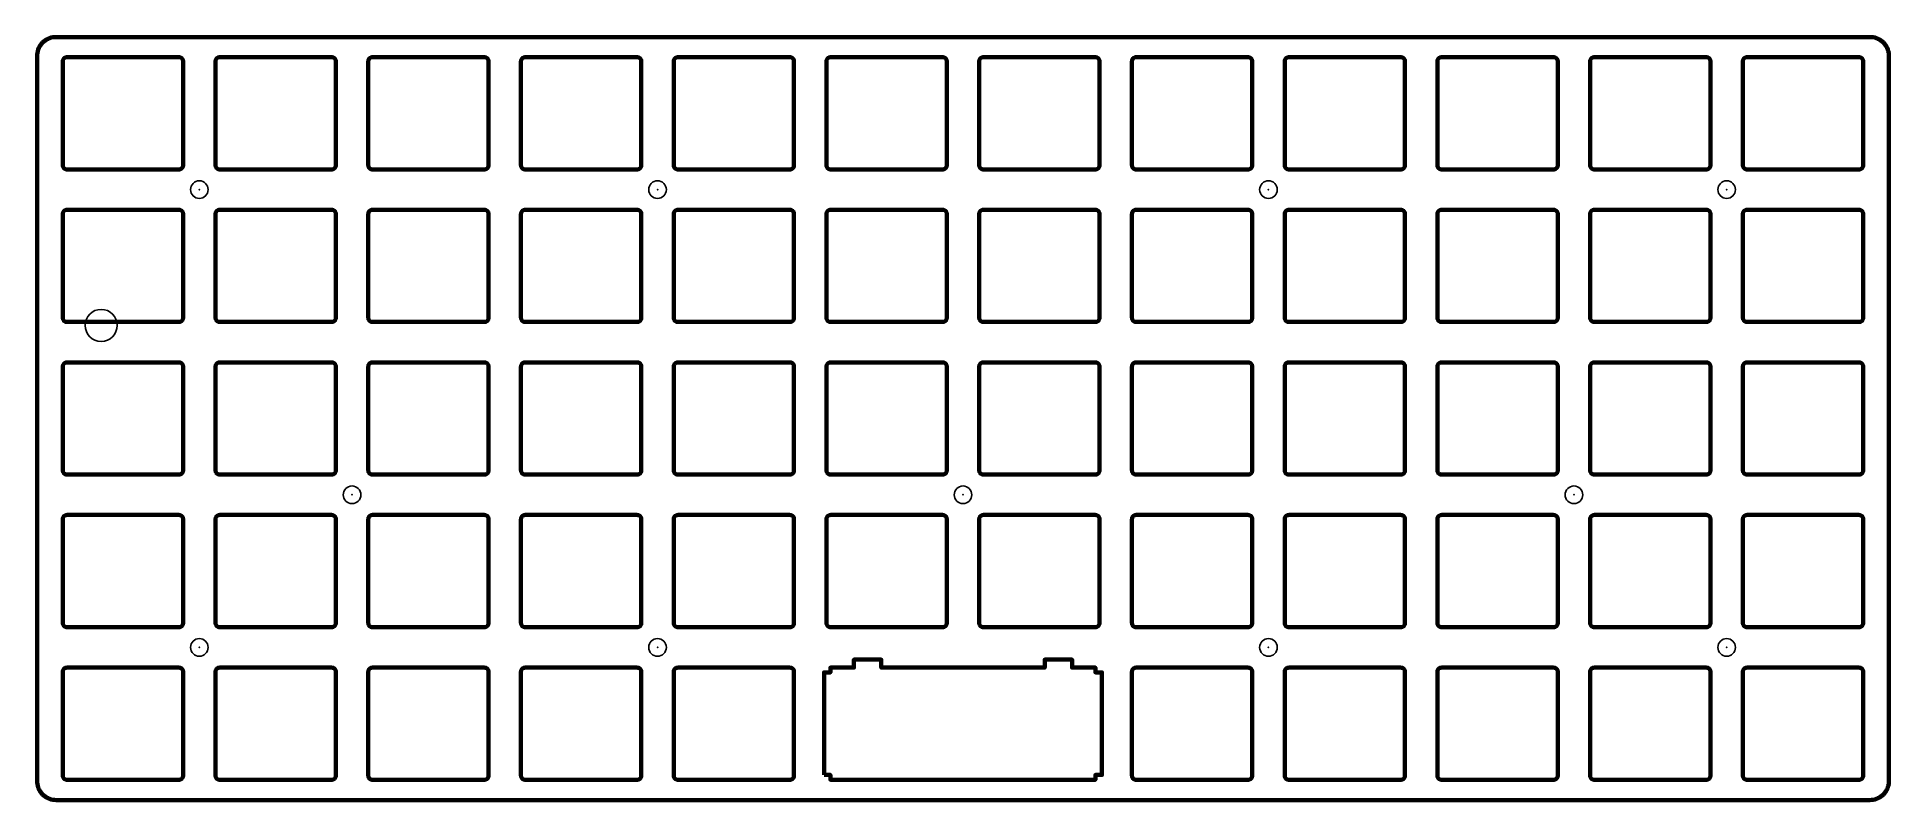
# Model space of a CAD drawing. Header units: millimetres. Extents: x -926 to -695, y 399 to 494.
import ezdxf

# ---------------------------------------------------------------- set-up
doc = ezdxf.new("R2010")
doc.units = ezdxf.units.MM
for name, color, linetype, true_color in [('2D$cut THT', 5, 'Continuous', 0x0000ff), ('2D$guides', 12, 'Continuous', 0xc80000), ('3d$Hardwares', 254, 'Continuous', 0xd3d6d3)]:
    doc.layers.add(name, color=color, linetype=linetype, true_color=true_color)

# ---------------------------------------------------------------- blocks, each defined once
blk = doc.blocks.new('m2 cut hole 2.2')
at = {"layer": '2D$cut THT'}
blk.add_circle((0, 0), 1.1, dxfattribs=at)

msp = doc.modelspace()

# ---------------------------------------------------------------- linework, layer by layer
at = {"layer": '2D$guides', "lineweight": 211}
for points in [[(-926.42, 491.5), (-926.42, 401.01), (-926.41, 400.8), (-926.38, 400.6), (-926.34, 400.4), (-926.28, 400.2), (-926.2, 400.01), (-926.1, 399.82), (-925.99, 399.65), (-925.86, 399.48), (-925.72, 399.33), (-925.57, 399.19), (-925.41, 399.06), (-925.23, 398.95), (-925.05, 398.85), (-924.85, 398.77), (-924.66, 398.71), (-924.45, 398.67), (-924.25, 398.64), (-924.04, 398.63), (-697.82, 398.63), (-697.61, 398.64), (-697.41, 398.67), (-697.2, 398.71), (-697.01, 398.77), (-696.82, 398.85), (-696.63, 398.95), (-696.46, 399.06), (-696.29, 399.19), (-696.14, 399.33), (-696, 399.48), (-695.87, 399.65), (-695.76, 399.82), (-695.66, 400.01), (-695.58, 400.2), (-695.52, 400.4), (-695.47, 400.6), (-695.45, 400.8), (-695.44, 401.01), (-695.44, 491.5), (-695.45, 491.71), (-695.47, 491.91), (-695.52, 492.12), (-695.58, 492.31), (-695.66, 492.51), (-695.76, 492.69), (-695.87, 492.87), (-696, 493.03), (-696.14, 493.18), (-696.29, 493.32), (-696.46, 493.45), (-696.63, 493.56), (-696.82, 493.66), (-697.01, 493.74), (-697.2, 493.8), (-697.41, 493.85), (-697.61, 493.87), (-697.82, 493.88), (-924.04, 493.88), (-924.25, 493.87), (-924.45, 493.85), (-924.66, 493.8), (-924.85, 493.74), (-925.05, 493.66), (-925.23, 493.56), (-925.41, 493.45), (-925.57, 493.32), (-925.72, 493.18), (-925.86, 493.03), (-925.99, 492.87), (-926.1, 492.69), (-926.2, 492.51), (-926.28, 492.31), (-926.34, 492.12), (-926.38, 491.91), (-926.41, 491.71)], [(-908.21, 477.86), (-908.21, 490.86), (-908.21, 490.9), (-908.21, 490.94), (-908.22, 490.99), (-908.24, 491.03), (-908.25, 491.07), (-908.27, 491.11), (-908.3, 491.14), (-908.32, 491.18), (-908.35, 491.21), (-908.38, 491.24), (-908.42, 491.27), (-908.46, 491.29), (-908.49, 491.31), (-908.53, 491.33), (-908.58, 491.34), (-908.62, 491.35), (-908.66, 491.35), (-908.71, 491.36), (-922.71, 491.36), (-922.75, 491.35), (-922.79, 491.35), (-922.83, 491.34), (-922.88, 491.33), (-922.92, 491.31), (-922.96, 491.29), (-922.99, 491.27), (-923.03, 491.24), (-923.06, 491.21), (-923.09, 491.18), (-923.12, 491.14), (-923.14, 491.11), (-923.16, 491.07), (-923.18, 491.03), (-923.19, 490.99), (-923.2, 490.94), (-923.2, 490.9), (-923.21, 490.86), (-923.21, 477.86), (-923.2, 477.81), (-923.2, 477.77), (-923.19, 477.73), (-923.18, 477.69), (-923.16, 477.65), (-923.14, 477.61), (-923.12, 477.57), (-923.09, 477.53), (-923.06, 477.5), (-923.03, 477.47), (-922.99, 477.45), (-922.96, 477.42), (-922.92, 477.4), (-922.88, 477.39), (-922.83, 477.37), (-922.79, 477.36), (-922.75, 477.36), (-922.71, 477.36), (-908.71, 477.36), (-908.66, 477.36), (-908.62, 477.36), (-908.58, 477.37), (-908.53, 477.39), (-908.49, 477.4), (-908.46, 477.42), (-908.42, 477.45), (-908.38, 477.47), (-908.35, 477.5), (-908.32, 477.53), (-908.3, 477.57), (-908.27, 477.61), (-908.25, 477.65), (-908.24, 477.69), (-908.22, 477.73), (-908.21, 477.77), (-908.21, 477.81)], [(-889.16, 477.86), (-889.16, 490.86), (-889.16, 490.9), (-889.16, 490.94), (-889.17, 490.99), (-889.19, 491.03), (-889.2, 491.07), (-889.22, 491.11), (-889.25, 491.14), (-889.27, 491.18), (-889.3, 491.21), (-889.33, 491.24), (-889.37, 491.27), (-889.41, 491.29), (-889.44, 491.31), (-889.48, 491.33), (-889.53, 491.34), (-889.57, 491.35), (-889.61, 491.35), (-889.66, 491.36), (-903.66, 491.36), (-903.7, 491.35), (-903.74, 491.35), (-903.78, 491.34), (-903.83, 491.33), (-903.87, 491.31), (-903.91, 491.29), (-903.94, 491.27), (-903.98, 491.24), (-904.01, 491.21), (-904.04, 491.18), (-904.07, 491.14), (-904.09, 491.11), (-904.11, 491.07), (-904.13, 491.03), (-904.14, 490.99), (-904.15, 490.94), (-904.15, 490.9), (-904.16, 490.86), (-904.16, 477.86), (-904.15, 477.81), (-904.15, 477.77), (-904.14, 477.73), (-904.13, 477.69), (-904.11, 477.65), (-904.09, 477.61), (-904.07, 477.57), (-904.04, 477.53), (-904.01, 477.5), (-903.98, 477.47), (-903.94, 477.45), (-903.91, 477.42), (-903.87, 477.4), (-903.83, 477.39), (-903.78, 477.37), (-903.74, 477.36), (-903.7, 477.36), (-903.66, 477.36), (-889.66, 477.36), (-889.61, 477.36), (-889.57, 477.36), (-889.53, 477.37), (-889.48, 477.39), (-889.44, 477.4), (-889.41, 477.42), (-889.37, 477.45), (-889.33, 477.47), (-889.3, 477.5), (-889.27, 477.53), (-889.25, 477.57), (-889.22, 477.61), (-889.2, 477.65), (-889.19, 477.69), (-889.17, 477.73), (-889.16, 477.77), (-889.16, 477.81)], [(-870.11, 477.86), (-870.11, 490.86), (-870.11, 490.9), (-870.11, 490.94), (-870.12, 490.99), (-870.14, 491.03), (-870.15, 491.07), (-870.17, 491.11), (-870.2, 491.14), (-870.22, 491.18), (-870.25, 491.21), (-870.28, 491.24), (-870.32, 491.27), (-870.36, 491.29), (-870.39, 491.31), (-870.43, 491.33), (-870.48, 491.34), (-870.52, 491.35), (-870.56, 491.35), (-870.61, 491.36), (-884.61, 491.36), (-884.65, 491.35), (-884.69, 491.35), (-884.73, 491.34), (-884.78, 491.33), (-884.82, 491.31), (-884.86, 491.29), (-884.89, 491.27), (-884.93, 491.24), (-884.96, 491.21), (-884.99, 491.18), (-885.02, 491.14), (-885.04, 491.11), (-885.06, 491.07), (-885.08, 491.03), (-885.09, 490.99), (-885.1, 490.94), (-885.1, 490.9), (-885.11, 490.86), (-885.11, 477.86), (-885.1, 477.81), (-885.1, 477.77), (-885.09, 477.73), (-885.08, 477.69), (-885.06, 477.65), (-885.04, 477.61), (-885.02, 477.57), (-884.99, 477.53), (-884.96, 477.5), (-884.93, 477.47), (-884.89, 477.45), (-884.86, 477.42), (-884.82, 477.4), (-884.78, 477.39), (-884.73, 477.37), (-884.69, 477.36), (-884.65, 477.36), (-884.61, 477.36), (-870.61, 477.36), (-870.56, 477.36), (-870.52, 477.36), (-870.48, 477.37), (-870.43, 477.39), (-870.39, 477.4), (-870.36, 477.42), (-870.32, 477.45), (-870.28, 477.47), (-870.25, 477.5), (-870.22, 477.53), (-870.2, 477.57), (-870.17, 477.61), (-870.15, 477.65), (-870.14, 477.69), (-870.12, 477.73), (-870.11, 477.77), (-870.11, 477.81)], [(-851.06, 477.86), (-851.06, 490.86), (-851.06, 490.9), (-851.06, 490.94), (-851.07, 490.99), (-851.09, 491.03), (-851.1, 491.07), (-851.12, 491.11), (-851.15, 491.14), (-851.17, 491.18), (-851.2, 491.21), (-851.23, 491.24), (-851.27, 491.27), (-851.31, 491.29), (-851.34, 491.31), (-851.38, 491.33), (-851.43, 491.34), (-851.47, 491.35), (-851.51, 491.35), (-851.56, 491.36), (-865.56, 491.36), (-865.6, 491.35), (-865.64, 491.35), (-865.68, 491.34), (-865.73, 491.33), (-865.77, 491.31), (-865.81, 491.29), (-865.84, 491.27), (-865.88, 491.24), (-865.91, 491.21), (-865.94, 491.18), (-865.97, 491.14), (-865.99, 491.11), (-866.01, 491.07), (-866.03, 491.03), (-866.04, 490.99), (-866.05, 490.94), (-866.05, 490.9), (-866.06, 490.86), (-866.06, 477.86), (-866.05, 477.81), (-866.05, 477.77), (-866.04, 477.73), (-866.03, 477.69), (-866.01, 477.65), (-865.99, 477.61), (-865.97, 477.57), (-865.94, 477.53), (-865.91, 477.5), (-865.88, 477.47), (-865.84, 477.45), (-865.81, 477.42), (-865.77, 477.4), (-865.73, 477.39), (-865.68, 477.37), (-865.64, 477.36), (-865.6, 477.36), (-865.56, 477.36), (-851.56, 477.36), (-851.51, 477.36), (-851.47, 477.36), (-851.43, 477.37), (-851.38, 477.39), (-851.34, 477.4), (-851.31, 477.42), (-851.27, 477.45), (-851.23, 477.47), (-851.2, 477.5), (-851.17, 477.53), (-851.15, 477.57), (-851.12, 477.61), (-851.1, 477.65), (-851.09, 477.69), (-851.07, 477.73), (-851.06, 477.77), (-851.06, 477.81)], [(-832.01, 477.86), (-832.01, 490.86), (-832.01, 490.9), (-832.01, 490.94), (-832.02, 490.99), (-832.04, 491.03), (-832.05, 491.07), (-832.07, 491.11), (-832.1, 491.14), (-832.12, 491.18), (-832.15, 491.21), (-832.18, 491.24), (-832.22, 491.27), (-832.26, 491.29), (-832.29, 491.31), (-832.33, 491.33), (-832.38, 491.34), (-832.42, 491.35), (-832.46, 491.35), (-832.51, 491.36), (-846.51, 491.36), (-846.55, 491.35), (-846.59, 491.35), (-846.63, 491.34), (-846.68, 491.33), (-846.72, 491.31), (-846.76, 491.29), (-846.79, 491.27), (-846.83, 491.24), (-846.86, 491.21), (-846.89, 491.18), (-846.92, 491.14), (-846.94, 491.11), (-846.96, 491.07), (-846.98, 491.03), (-846.99, 490.99), (-847, 490.94), (-847, 490.9), (-847.01, 490.86), (-847.01, 477.86), (-847, 477.81), (-847, 477.77), (-846.99, 477.73), (-846.98, 477.69), (-846.96, 477.65), (-846.94, 477.61), (-846.92, 477.57), (-846.89, 477.53), (-846.86, 477.5), (-846.83, 477.47), (-846.79, 477.45), (-846.76, 477.42), (-846.72, 477.4), (-846.68, 477.39), (-846.63, 477.37), (-846.59, 477.36), (-846.55, 477.36), (-846.51, 477.36), (-832.51, 477.36), (-832.46, 477.36), (-832.42, 477.36), (-832.38, 477.37), (-832.33, 477.39), (-832.29, 477.4), (-832.26, 477.42), (-832.22, 477.45), (-832.18, 477.47), (-832.15, 477.5), (-832.12, 477.53), (-832.1, 477.57), (-832.07, 477.61), (-832.05, 477.65), (-832.04, 477.69), (-832.02, 477.73), (-832.01, 477.77), (-832.01, 477.81)], [(-812.96, 477.86), (-812.96, 490.86), (-812.96, 490.9), (-812.96, 490.94), (-812.97, 490.99), (-812.99, 491.03), (-813, 491.07), (-813.02, 491.11), (-813.05, 491.14), (-813.07, 491.18), (-813.1, 491.21), (-813.13, 491.24), (-813.17, 491.27), (-813.21, 491.29), (-813.24, 491.31), (-813.28, 491.33), (-813.33, 491.34), (-813.37, 491.35), (-813.41, 491.35), (-813.46, 491.36), (-827.46, 491.36), (-827.5, 491.35), (-827.54, 491.35), (-827.58, 491.34), (-827.63, 491.33), (-827.67, 491.31), (-827.71, 491.29), (-827.74, 491.27), (-827.78, 491.24), (-827.81, 491.21), (-827.84, 491.18), (-827.87, 491.14), (-827.89, 491.11), (-827.91, 491.07), (-827.93, 491.03), (-827.94, 490.99), (-827.95, 490.94), (-827.95, 490.9), (-827.96, 490.86), (-827.96, 477.86), (-827.95, 477.81), (-827.95, 477.77), (-827.94, 477.73), (-827.93, 477.69), (-827.91, 477.65), (-827.89, 477.61), (-827.87, 477.57), (-827.84, 477.53), (-827.81, 477.5), (-827.78, 477.47), (-827.74, 477.45), (-827.71, 477.42), (-827.67, 477.4), (-827.63, 477.39), (-827.58, 477.37), (-827.54, 477.36), (-827.5, 477.36), (-827.46, 477.36), (-813.46, 477.36), (-813.41, 477.36), (-813.37, 477.36), (-813.33, 477.37), (-813.28, 477.39), (-813.24, 477.4), (-813.21, 477.42), (-813.17, 477.45), (-813.13, 477.47), (-813.1, 477.5), (-813.07, 477.53), (-813.05, 477.57), (-813.02, 477.61), (-813, 477.65), (-812.99, 477.69), (-812.97, 477.73), (-812.96, 477.77), (-812.96, 477.81)], [(-793.91, 477.86), (-793.91, 490.86), (-793.91, 490.9), (-793.91, 490.94), (-793.92, 490.99), (-793.94, 491.03), (-793.95, 491.07), (-793.97, 491.11), (-794, 491.14), (-794.02, 491.18), (-794.05, 491.21), (-794.08, 491.24), (-794.12, 491.27), (-794.16, 491.29), (-794.19, 491.31), (-794.23, 491.33), (-794.28, 491.34), (-794.32, 491.35), (-794.36, 491.35), (-794.41, 491.36), (-808.41, 491.36), (-808.45, 491.35), (-808.49, 491.35), (-808.53, 491.34), (-808.58, 491.33), (-808.62, 491.31), (-808.66, 491.29), (-808.69, 491.27), (-808.73, 491.24), (-808.76, 491.21), (-808.79, 491.18), (-808.82, 491.14), (-808.84, 491.11), (-808.86, 491.07), (-808.88, 491.03), (-808.89, 490.99), (-808.9, 490.94), (-808.9, 490.9), (-808.91, 490.86), (-808.91, 477.86), (-808.9, 477.81), (-808.9, 477.77), (-808.89, 477.73), (-808.88, 477.69), (-808.86, 477.65), (-808.84, 477.61), (-808.82, 477.57), (-808.79, 477.53), (-808.76, 477.5), (-808.73, 477.47), (-808.69, 477.45), (-808.66, 477.42), (-808.62, 477.4), (-808.58, 477.39), (-808.53, 477.37), (-808.49, 477.36), (-808.45, 477.36), (-808.41, 477.36), (-794.41, 477.36), (-794.36, 477.36), (-794.32, 477.36), (-794.28, 477.37), (-794.23, 477.39), (-794.19, 477.4), (-794.16, 477.42), (-794.12, 477.45), (-794.08, 477.47), (-794.05, 477.5), (-794.02, 477.53), (-794, 477.57), (-793.97, 477.61), (-793.95, 477.65), (-793.94, 477.69), (-793.92, 477.73), (-793.91, 477.77), (-793.91, 477.81)], [(-774.86, 477.86), (-774.86, 490.86), (-774.86, 490.9), (-774.86, 490.94), (-774.87, 490.99), (-774.89, 491.03), (-774.9, 491.07), (-774.92, 491.11), (-774.95, 491.14), (-774.97, 491.18), (-775, 491.21), (-775.03, 491.24), (-775.07, 491.27), (-775.11, 491.29), (-775.14, 491.31), (-775.18, 491.33), (-775.23, 491.34), (-775.27, 491.35), (-775.31, 491.35), (-775.36, 491.36), (-789.36, 491.36), (-789.4, 491.35), (-789.44, 491.35), (-789.48, 491.34), (-789.53, 491.33), (-789.57, 491.31), (-789.61, 491.29), (-789.64, 491.27), (-789.68, 491.24), (-789.71, 491.21), (-789.74, 491.18), (-789.77, 491.14), (-789.79, 491.11), (-789.81, 491.07), (-789.83, 491.03), (-789.84, 490.99), (-789.85, 490.94), (-789.85, 490.9), (-789.86, 490.86), (-789.86, 477.86), (-789.85, 477.81), (-789.85, 477.77), (-789.84, 477.73), (-789.83, 477.69), (-789.81, 477.65), (-789.79, 477.61), (-789.77, 477.57), (-789.74, 477.53), (-789.71, 477.5), (-789.68, 477.47), (-789.64, 477.45), (-789.61, 477.42), (-789.57, 477.4), (-789.53, 477.39), (-789.48, 477.37), (-789.44, 477.36), (-789.4, 477.36), (-789.36, 477.36), (-775.36, 477.36), (-775.31, 477.36), (-775.27, 477.36), (-775.23, 477.37), (-775.18, 477.39), (-775.14, 477.4), (-775.11, 477.42), (-775.07, 477.45), (-775.03, 477.47), (-775, 477.5), (-774.97, 477.53), (-774.95, 477.57), (-774.92, 477.61), (-774.9, 477.65), (-774.89, 477.69), (-774.87, 477.73), (-774.86, 477.77), (-774.86, 477.81)], [(-755.81, 477.86), (-755.81, 490.86), (-755.81, 490.9), (-755.81, 490.94), (-755.82, 490.99), (-755.84, 491.03), (-755.85, 491.07), (-755.87, 491.11), (-755.9, 491.14), (-755.92, 491.18), (-755.95, 491.21), (-755.98, 491.24), (-756.02, 491.27), (-756.06, 491.29), (-756.09, 491.31), (-756.13, 491.33), (-756.18, 491.34), (-756.22, 491.35), (-756.26, 491.35), (-756.31, 491.36), (-770.31, 491.36), (-770.35, 491.35), (-770.39, 491.35), (-770.43, 491.34), (-770.48, 491.33), (-770.52, 491.31), (-770.56, 491.29), (-770.59, 491.27), (-770.63, 491.24), (-770.66, 491.21), (-770.69, 491.18), (-770.72, 491.14), (-770.74, 491.11), (-770.76, 491.07), (-770.78, 491.03), (-770.79, 490.99), (-770.8, 490.94), (-770.8, 490.9), (-770.81, 490.86), (-770.81, 477.86), (-770.8, 477.81), (-770.8, 477.77), (-770.79, 477.73), (-770.78, 477.69), (-770.76, 477.65), (-770.74, 477.61), (-770.72, 477.57), (-770.69, 477.53), (-770.66, 477.5), (-770.63, 477.47), (-770.59, 477.45), (-770.56, 477.42), (-770.52, 477.4), (-770.48, 477.39), (-770.43, 477.37), (-770.39, 477.36), (-770.35, 477.36), (-770.31, 477.36), (-756.31, 477.36), (-756.26, 477.36), (-756.22, 477.36), (-756.18, 477.37), (-756.13, 477.39), (-756.09, 477.4), (-756.06, 477.42), (-756.02, 477.45), (-755.98, 477.47), (-755.95, 477.5), (-755.92, 477.53), (-755.9, 477.57), (-755.87, 477.61), (-755.85, 477.65), (-755.84, 477.69), (-755.82, 477.73), (-755.81, 477.77), (-755.81, 477.81)], [(-736.76, 477.86), (-736.76, 490.86), (-736.76, 490.9), (-736.76, 490.94), (-736.77, 490.99), (-736.79, 491.03), (-736.8, 491.07), (-736.82, 491.11), (-736.85, 491.14), (-736.87, 491.18), (-736.9, 491.21), (-736.93, 491.24), (-736.97, 491.27), (-737.01, 491.29), (-737.04, 491.31), (-737.08, 491.33), (-737.13, 491.34), (-737.17, 491.35), (-737.21, 491.35), (-737.26, 491.36), (-751.26, 491.36), (-751.3, 491.35), (-751.34, 491.35), (-751.38, 491.34), (-751.43, 491.33), (-751.47, 491.31), (-751.51, 491.29), (-751.54, 491.27), (-751.58, 491.24), (-751.61, 491.21), (-751.64, 491.18), (-751.67, 491.14), (-751.69, 491.11), (-751.71, 491.07), (-751.73, 491.03), (-751.74, 490.99), (-751.75, 490.94), (-751.75, 490.9), (-751.76, 490.86), (-751.76, 477.86), (-751.75, 477.81), (-751.75, 477.77), (-751.74, 477.73), (-751.73, 477.69), (-751.71, 477.65), (-751.69, 477.61), (-751.67, 477.57), (-751.64, 477.53), (-751.61, 477.5), (-751.58, 477.47), (-751.54, 477.45), (-751.51, 477.42), (-751.47, 477.4), (-751.43, 477.39), (-751.38, 477.37), (-751.34, 477.36), (-751.3, 477.36), (-751.26, 477.36), (-737.26, 477.36), (-737.21, 477.36), (-737.17, 477.36), (-737.13, 477.37), (-737.08, 477.39), (-737.04, 477.4), (-737.01, 477.42), (-736.97, 477.45), (-736.93, 477.47), (-736.9, 477.5), (-736.87, 477.53), (-736.85, 477.57), (-736.82, 477.61), (-736.8, 477.65), (-736.79, 477.69), (-736.77, 477.73), (-736.76, 477.77), (-736.76, 477.81)], [(-717.71, 477.86), (-717.71, 490.86), (-717.71, 490.9), (-717.71, 490.94), (-717.72, 490.99), (-717.74, 491.03), (-717.75, 491.07), (-717.77, 491.11), (-717.8, 491.14), (-717.82, 491.18), (-717.85, 491.21), (-717.88, 491.24), (-717.92, 491.27), (-717.96, 491.29), (-717.99, 491.31), (-718.03, 491.33), (-718.08, 491.34), (-718.12, 491.35), (-718.16, 491.35), (-718.21, 491.36), (-732.21, 491.36), (-732.25, 491.35), (-732.29, 491.35), (-732.33, 491.34), (-732.38, 491.33), (-732.42, 491.31), (-732.46, 491.29), (-732.49, 491.27), (-732.53, 491.24), (-732.56, 491.21), (-732.59, 491.18), (-732.62, 491.14), (-732.64, 491.11), (-732.66, 491.07), (-732.68, 491.03), (-732.69, 490.99), (-732.7, 490.94), (-732.7, 490.9), (-732.71, 490.86), (-732.71, 477.86), (-732.7, 477.81), (-732.7, 477.77), (-732.69, 477.73), (-732.68, 477.69), (-732.66, 477.65), (-732.64, 477.61), (-732.62, 477.57), (-732.59, 477.53), (-732.56, 477.5), (-732.53, 477.47), (-732.49, 477.45), (-732.46, 477.42), (-732.42, 477.4), (-732.38, 477.39), (-732.33, 477.37), (-732.29, 477.36), (-732.25, 477.36), (-732.21, 477.36), (-718.21, 477.36), (-718.16, 477.36), (-718.12, 477.36), (-718.08, 477.37), (-718.03, 477.39), (-717.99, 477.4), (-717.96, 477.42), (-717.92, 477.45), (-717.88, 477.47), (-717.85, 477.5), (-717.82, 477.53), (-717.8, 477.57), (-717.77, 477.61), (-717.75, 477.65), (-717.74, 477.69), (-717.72, 477.73), (-717.71, 477.77), (-717.71, 477.81)], [(-698.65, 477.86), (-698.65, 490.86), (-698.66, 490.9), (-698.66, 490.94), (-698.67, 490.99), (-698.69, 491.03), (-698.7, 491.07), (-698.72, 491.11), (-698.75, 491.14), (-698.77, 491.18), (-698.8, 491.21), (-698.84, 491.24), (-698.87, 491.27), (-698.91, 491.29), (-698.94, 491.31), (-698.98, 491.33), (-699.03, 491.34), (-699.07, 491.35), (-699.11, 491.35), (-699.16, 491.36), (-713.16, 491.36), (-713.2, 491.35), (-713.24, 491.35), (-713.28, 491.34), (-713.33, 491.33), (-713.37, 491.31), (-713.41, 491.29), (-713.44, 491.27), (-713.48, 491.24), (-713.51, 491.21), (-713.54, 491.18), (-713.57, 491.14), (-713.59, 491.11), (-713.61, 491.07), (-713.63, 491.03), (-713.64, 490.99), (-713.65, 490.94), (-713.65, 490.9), (-713.66, 490.86), (-713.66, 477.86), (-713.65, 477.81), (-713.65, 477.77), (-713.64, 477.73), (-713.63, 477.69), (-713.61, 477.65), (-713.59, 477.61), (-713.57, 477.57), (-713.54, 477.53), (-713.51, 477.5), (-713.48, 477.47), (-713.44, 477.45), (-713.41, 477.42), (-713.37, 477.4), (-713.33, 477.39), (-713.28, 477.37), (-713.24, 477.36), (-713.2, 477.36), (-713.16, 477.36), (-699.16, 477.36), (-699.11, 477.36), (-699.07, 477.36), (-699.03, 477.37), (-698.98, 477.39), (-698.94, 477.4), (-698.91, 477.42), (-698.87, 477.45), (-698.84, 477.47), (-698.8, 477.5), (-698.77, 477.53), (-698.75, 477.57), (-698.72, 477.61), (-698.7, 477.65), (-698.69, 477.69), (-698.67, 477.73), (-698.66, 477.77), (-698.66, 477.81)], [(-908.21, 458.81), (-908.21, 471.81), (-908.21, 471.85), (-908.21, 471.89), (-908.22, 471.94), (-908.24, 471.98), (-908.25, 472.02), (-908.27, 472.06), (-908.3, 472.09), (-908.32, 472.13), (-908.35, 472.16), (-908.38, 472.19), (-908.42, 472.22), (-908.46, 472.24), (-908.49, 472.26), (-908.53, 472.28), (-908.58, 472.29), (-908.62, 472.3), (-908.66, 472.3), (-908.71, 472.31), (-922.71, 472.31), (-922.75, 472.3), (-922.79, 472.3), (-922.83, 472.29), (-922.88, 472.28), (-922.92, 472.26), (-922.96, 472.24), (-922.99, 472.22), (-923.03, 472.19), (-923.06, 472.16), (-923.09, 472.13), (-923.12, 472.09), (-923.14, 472.06), (-923.16, 472.02), (-923.18, 471.98), (-923.19, 471.94), (-923.2, 471.89), (-923.2, 471.85), (-923.21, 471.81), (-923.21, 458.81), (-923.2, 458.76), (-923.2, 458.72), (-923.19, 458.68), (-923.18, 458.64), (-923.16, 458.6), (-923.14, 458.56), (-923.12, 458.52), (-923.09, 458.48), (-923.06, 458.45), (-923.03, 458.42), (-922.99, 458.4), (-922.96, 458.37), (-922.92, 458.35), (-922.88, 458.34), (-922.83, 458.32), (-922.79, 458.31), (-922.75, 458.31), (-922.71, 458.31), (-908.71, 458.31), (-908.66, 458.31), (-908.62, 458.31), (-908.58, 458.32), (-908.53, 458.34), (-908.49, 458.35), (-908.46, 458.37), (-908.42, 458.4), (-908.38, 458.42), (-908.35, 458.45), (-908.32, 458.48), (-908.3, 458.52), (-908.27, 458.56), (-908.25, 458.6), (-908.24, 458.64), (-908.22, 458.68), (-908.21, 458.72), (-908.21, 458.76)], [(-889.16, 458.81), (-889.16, 471.81), (-889.16, 471.85), (-889.16, 471.89), (-889.17, 471.94), (-889.19, 471.98), (-889.2, 472.02), (-889.22, 472.06), (-889.25, 472.09), (-889.27, 472.13), (-889.3, 472.16), (-889.33, 472.19), (-889.37, 472.22), (-889.41, 472.24), (-889.44, 472.26), (-889.48, 472.28), (-889.53, 472.29), (-889.57, 472.3), (-889.61, 472.3), (-889.66, 472.31), (-903.66, 472.31), (-903.7, 472.3), (-903.74, 472.3), (-903.78, 472.29), (-903.83, 472.28), (-903.87, 472.26), (-903.91, 472.24), (-903.94, 472.22), (-903.98, 472.19), (-904.01, 472.16), (-904.04, 472.13), (-904.07, 472.09), (-904.09, 472.06), (-904.11, 472.02), (-904.13, 471.98), (-904.14, 471.94), (-904.15, 471.89), (-904.15, 471.85), (-904.16, 471.81), (-904.16, 458.81), (-904.15, 458.76), (-904.15, 458.72), (-904.14, 458.68), (-904.13, 458.64), (-904.11, 458.6), (-904.09, 458.56), (-904.07, 458.52), (-904.04, 458.48), (-904.01, 458.45), (-903.98, 458.42), (-903.94, 458.4), (-903.91, 458.37), (-903.87, 458.35), (-903.83, 458.34), (-903.78, 458.32), (-903.74, 458.31), (-903.7, 458.31), (-903.66, 458.31), (-889.66, 458.31), (-889.61, 458.31), (-889.57, 458.31), (-889.53, 458.32), (-889.48, 458.34), (-889.44, 458.35), (-889.41, 458.37), (-889.37, 458.4), (-889.33, 458.42), (-889.3, 458.45), (-889.27, 458.48), (-889.25, 458.52), (-889.22, 458.56), (-889.2, 458.6), (-889.19, 458.64), (-889.17, 458.68), (-889.16, 458.72), (-889.16, 458.76)], [(-870.11, 458.81), (-870.11, 471.81), (-870.11, 471.85), (-870.11, 471.89), (-870.12, 471.94), (-870.14, 471.98), (-870.15, 472.02), (-870.17, 472.06), (-870.2, 472.09), (-870.22, 472.13), (-870.25, 472.16), (-870.28, 472.19), (-870.32, 472.22), (-870.36, 472.24), (-870.39, 472.26), (-870.43, 472.28), (-870.48, 472.29), (-870.52, 472.3), (-870.56, 472.3), (-870.61, 472.31), (-884.61, 472.31), (-884.65, 472.3), (-884.69, 472.3), (-884.73, 472.29), (-884.78, 472.28), (-884.82, 472.26), (-884.86, 472.24), (-884.89, 472.22), (-884.93, 472.19), (-884.96, 472.16), (-884.99, 472.13), (-885.02, 472.09), (-885.04, 472.06), (-885.06, 472.02), (-885.08, 471.98), (-885.09, 471.94), (-885.1, 471.89), (-885.1, 471.85), (-885.11, 471.81), (-885.11, 458.81), (-885.1, 458.76), (-885.1, 458.72), (-885.09, 458.68), (-885.08, 458.64), (-885.06, 458.6), (-885.04, 458.56), (-885.02, 458.52), (-884.99, 458.48), (-884.96, 458.45), (-884.93, 458.42), (-884.89, 458.4), (-884.86, 458.37), (-884.82, 458.35), (-884.78, 458.34), (-884.73, 458.32), (-884.69, 458.31), (-884.65, 458.31), (-884.61, 458.31), (-870.61, 458.31), (-870.56, 458.31), (-870.52, 458.31), (-870.48, 458.32), (-870.43, 458.34), (-870.39, 458.35), (-870.36, 458.37), (-870.32, 458.4), (-870.28, 458.42), (-870.25, 458.45), (-870.22, 458.48), (-870.2, 458.52), (-870.17, 458.56), (-870.15, 458.6), (-870.14, 458.64), (-870.12, 458.68), (-870.11, 458.72), (-870.11, 458.76)], [(-851.06, 458.81), (-851.06, 471.81), (-851.06, 471.85), (-851.06, 471.89), (-851.07, 471.94), (-851.09, 471.98), (-851.1, 472.02), (-851.12, 472.06), (-851.15, 472.09), (-851.17, 472.13), (-851.2, 472.16), (-851.23, 472.19), (-851.27, 472.22), (-851.31, 472.24), (-851.34, 472.26), (-851.38, 472.28), (-851.43, 472.29), (-851.47, 472.3), (-851.51, 472.3), (-851.56, 472.31), (-865.56, 472.31), (-865.6, 472.3), (-865.64, 472.3), (-865.68, 472.29), (-865.73, 472.28), (-865.77, 472.26), (-865.81, 472.24), (-865.84, 472.22), (-865.88, 472.19), (-865.91, 472.16), (-865.94, 472.13), (-865.97, 472.09), (-865.99, 472.06), (-866.01, 472.02), (-866.03, 471.98), (-866.04, 471.94), (-866.05, 471.89), (-866.05, 471.85), (-866.06, 471.81), (-866.06, 458.81), (-866.05, 458.76), (-866.05, 458.72), (-866.04, 458.68), (-866.03, 458.64), (-866.01, 458.6), (-865.99, 458.56), (-865.97, 458.52), (-865.94, 458.48), (-865.91, 458.45), (-865.88, 458.42), (-865.84, 458.4), (-865.81, 458.37), (-865.77, 458.35), (-865.73, 458.34), (-865.68, 458.32), (-865.64, 458.31), (-865.6, 458.31), (-865.56, 458.31), (-851.56, 458.31), (-851.51, 458.31), (-851.47, 458.31), (-851.43, 458.32), (-851.38, 458.34), (-851.34, 458.35), (-851.31, 458.37), (-851.27, 458.4), (-851.23, 458.42), (-851.2, 458.45), (-851.17, 458.48), (-851.15, 458.52), (-851.12, 458.56), (-851.1, 458.6), (-851.09, 458.64), (-851.07, 458.68), (-851.06, 458.72), (-851.06, 458.76)], [(-832.01, 458.81), (-832.01, 471.81), (-832.01, 471.85), (-832.01, 471.89), (-832.02, 471.94), (-832.04, 471.98), (-832.05, 472.02), (-832.07, 472.06), (-832.1, 472.09), (-832.12, 472.13), (-832.15, 472.16), (-832.18, 472.19), (-832.22, 472.22), (-832.26, 472.24), (-832.29, 472.26), (-832.33, 472.28), (-832.38, 472.29), (-832.42, 472.3), (-832.46, 472.3), (-832.51, 472.31), (-846.51, 472.31), (-846.55, 472.3), (-846.59, 472.3), (-846.63, 472.29), (-846.68, 472.28), (-846.72, 472.26), (-846.76, 472.24), (-846.79, 472.22), (-846.83, 472.19), (-846.86, 472.16), (-846.89, 472.13), (-846.92, 472.09), (-846.94, 472.06), (-846.96, 472.02), (-846.98, 471.98), (-846.99, 471.94), (-847, 471.89), (-847, 471.85), (-847.01, 471.81), (-847.01, 458.81), (-847, 458.76), (-847, 458.72), (-846.99, 458.68), (-846.98, 458.64), (-846.96, 458.6), (-846.94, 458.56), (-846.92, 458.52), (-846.89, 458.48), (-846.86, 458.45), (-846.83, 458.42), (-846.79, 458.4), (-846.76, 458.37), (-846.72, 458.35), (-846.68, 458.34), (-846.63, 458.32), (-846.59, 458.31), (-846.55, 458.31), (-846.51, 458.31), (-832.51, 458.31), (-832.46, 458.31), (-832.42, 458.31), (-832.38, 458.32), (-832.33, 458.34), (-832.29, 458.35), (-832.26, 458.37), (-832.22, 458.4), (-832.18, 458.42), (-832.15, 458.45), (-832.12, 458.48), (-832.1, 458.52), (-832.07, 458.56), (-832.05, 458.6), (-832.04, 458.64), (-832.02, 458.68), (-832.01, 458.72), (-832.01, 458.76)], [(-812.96, 458.81), (-812.96, 471.81), (-812.96, 471.85), (-812.96, 471.89), (-812.97, 471.94), (-812.99, 471.98), (-813, 472.02), (-813.02, 472.06), (-813.05, 472.09), (-813.07, 472.13), (-813.1, 472.16), (-813.13, 472.19), (-813.17, 472.22), (-813.21, 472.24), (-813.24, 472.26), (-813.28, 472.28), (-813.33, 472.29), (-813.37, 472.3), (-813.41, 472.3), (-813.46, 472.31), (-827.46, 472.31), (-827.5, 472.3), (-827.54, 472.3), (-827.58, 472.29), (-827.63, 472.28), (-827.67, 472.26), (-827.71, 472.24), (-827.74, 472.22), (-827.78, 472.19), (-827.81, 472.16), (-827.84, 472.13), (-827.87, 472.09), (-827.89, 472.06), (-827.91, 472.02), (-827.93, 471.98), (-827.94, 471.94), (-827.95, 471.89), (-827.95, 471.85), (-827.96, 471.81), (-827.96, 458.81), (-827.95, 458.76), (-827.95, 458.72), (-827.94, 458.68), (-827.93, 458.64), (-827.91, 458.6), (-827.89, 458.56), (-827.87, 458.52), (-827.84, 458.48), (-827.81, 458.45), (-827.78, 458.42), (-827.74, 458.4), (-827.71, 458.37), (-827.67, 458.35), (-827.63, 458.34), (-827.58, 458.32), (-827.54, 458.31), (-827.5, 458.31), (-827.46, 458.31), (-813.46, 458.31), (-813.41, 458.31), (-813.37, 458.31), (-813.33, 458.32), (-813.28, 458.34), (-813.24, 458.35), (-813.21, 458.37), (-813.17, 458.4), (-813.13, 458.42), (-813.1, 458.45), (-813.07, 458.48), (-813.05, 458.52), (-813.02, 458.56), (-813, 458.6), (-812.99, 458.64), (-812.97, 458.68), (-812.96, 458.72), (-812.96, 458.76)], [(-793.91, 458.81), (-793.91, 471.81), (-793.91, 471.85), (-793.91, 471.89), (-793.92, 471.94), (-793.94, 471.98), (-793.95, 472.02), (-793.97, 472.06), (-794, 472.09), (-794.02, 472.13), (-794.05, 472.16), (-794.08, 472.19), (-794.12, 472.22), (-794.16, 472.24), (-794.19, 472.26), (-794.23, 472.28), (-794.28, 472.29), (-794.32, 472.3), (-794.36, 472.3), (-794.41, 472.31), (-808.41, 472.31), (-808.45, 472.3), (-808.49, 472.3), (-808.53, 472.29), (-808.58, 472.28), (-808.62, 472.26), (-808.66, 472.24), (-808.69, 472.22), (-808.73, 472.19), (-808.76, 472.16), (-808.79, 472.13), (-808.82, 472.09), (-808.84, 472.06), (-808.86, 472.02), (-808.88, 471.98), (-808.89, 471.94), (-808.9, 471.89), (-808.9, 471.85), (-808.91, 471.81), (-808.91, 458.81), (-808.9, 458.76), (-808.9, 458.72), (-808.89, 458.68), (-808.88, 458.64), (-808.86, 458.6), (-808.84, 458.56), (-808.82, 458.52), (-808.79, 458.48), (-808.76, 458.45), (-808.73, 458.42), (-808.69, 458.4), (-808.66, 458.37), (-808.62, 458.35), (-808.58, 458.34), (-808.53, 458.32), (-808.49, 458.31), (-808.45, 458.31), (-808.41, 458.31), (-794.41, 458.31), (-794.36, 458.31), (-794.32, 458.31), (-794.28, 458.32), (-794.23, 458.34), (-794.19, 458.35), (-794.16, 458.37), (-794.12, 458.4), (-794.08, 458.42), (-794.05, 458.45), (-794.02, 458.48), (-794, 458.52), (-793.97, 458.56), (-793.95, 458.6), (-793.94, 458.64), (-793.92, 458.68), (-793.91, 458.72), (-793.91, 458.76)], [(-774.86, 458.81), (-774.86, 471.81), (-774.86, 471.85), (-774.86, 471.89), (-774.87, 471.94), (-774.89, 471.98), (-774.9, 472.02), (-774.92, 472.06), (-774.95, 472.09), (-774.97, 472.13), (-775, 472.16), (-775.03, 472.19), (-775.07, 472.22), (-775.11, 472.24), (-775.14, 472.26), (-775.18, 472.28), (-775.23, 472.29), (-775.27, 472.3), (-775.31, 472.3), (-775.36, 472.31), (-789.36, 472.31), (-789.4, 472.3), (-789.44, 472.3), (-789.48, 472.29), (-789.53, 472.28), (-789.57, 472.26), (-789.61, 472.24), (-789.64, 472.22), (-789.68, 472.19), (-789.71, 472.16), (-789.74, 472.13), (-789.77, 472.09), (-789.79, 472.06), (-789.81, 472.02), (-789.83, 471.98), (-789.84, 471.94), (-789.85, 471.89), (-789.85, 471.85), (-789.86, 471.81), (-789.86, 458.81), (-789.85, 458.76), (-789.85, 458.72), (-789.84, 458.68), (-789.83, 458.64), (-789.81, 458.6), (-789.79, 458.56), (-789.77, 458.52), (-789.74, 458.48), (-789.71, 458.45), (-789.68, 458.42), (-789.64, 458.4), (-789.61, 458.37), (-789.57, 458.35), (-789.53, 458.34), (-789.48, 458.32), (-789.44, 458.31), (-789.4, 458.31), (-789.36, 458.31), (-775.36, 458.31), (-775.31, 458.31), (-775.27, 458.31), (-775.23, 458.32), (-775.18, 458.34), (-775.14, 458.35), (-775.11, 458.37), (-775.07, 458.4), (-775.03, 458.42), (-775, 458.45), (-774.97, 458.48), (-774.95, 458.52), (-774.92, 458.56), (-774.9, 458.6), (-774.89, 458.64), (-774.87, 458.68), (-774.86, 458.72), (-774.86, 458.76)], [(-755.81, 458.81), (-755.81, 471.81), (-755.81, 471.85), (-755.81, 471.89), (-755.82, 471.94), (-755.84, 471.98), (-755.85, 472.02), (-755.87, 472.06), (-755.9, 472.09), (-755.92, 472.13), (-755.95, 472.16), (-755.98, 472.19), (-756.02, 472.22), (-756.06, 472.24), (-756.09, 472.26), (-756.13, 472.28), (-756.18, 472.29), (-756.22, 472.3), (-756.26, 472.3), (-756.31, 472.31), (-770.31, 472.31), (-770.35, 472.3), (-770.39, 472.3), (-770.43, 472.29), (-770.48, 472.28), (-770.52, 472.26), (-770.56, 472.24), (-770.59, 472.22), (-770.63, 472.19), (-770.66, 472.16), (-770.69, 472.13), (-770.72, 472.09), (-770.74, 472.06), (-770.76, 472.02), (-770.78, 471.98), (-770.79, 471.94), (-770.8, 471.89), (-770.8, 471.85), (-770.81, 471.81), (-770.81, 458.81), (-770.8, 458.76), (-770.8, 458.72), (-770.79, 458.68), (-770.78, 458.64), (-770.76, 458.6), (-770.74, 458.56), (-770.72, 458.52), (-770.69, 458.48), (-770.66, 458.45), (-770.63, 458.42), (-770.59, 458.4), (-770.56, 458.37), (-770.52, 458.35), (-770.48, 458.34), (-770.43, 458.32), (-770.39, 458.31), (-770.35, 458.31), (-770.31, 458.31), (-756.31, 458.31), (-756.26, 458.31), (-756.22, 458.31), (-756.18, 458.32), (-756.13, 458.34), (-756.09, 458.35), (-756.06, 458.37), (-756.02, 458.4), (-755.98, 458.42), (-755.95, 458.45), (-755.92, 458.48), (-755.9, 458.52), (-755.87, 458.56), (-755.85, 458.6), (-755.84, 458.64), (-755.82, 458.68), (-755.81, 458.72), (-755.81, 458.76)], [(-736.76, 458.81), (-736.76, 471.81), (-736.76, 471.85), (-736.76, 471.89), (-736.77, 471.94), (-736.79, 471.98), (-736.8, 472.02), (-736.82, 472.06), (-736.85, 472.09), (-736.87, 472.13), (-736.9, 472.16), (-736.93, 472.19), (-736.97, 472.22), (-737.01, 472.24), (-737.04, 472.26), (-737.08, 472.28), (-737.13, 472.29), (-737.17, 472.3), (-737.21, 472.3), (-737.26, 472.31), (-751.26, 472.31), (-751.3, 472.3), (-751.34, 472.3), (-751.38, 472.29), (-751.43, 472.28), (-751.47, 472.26), (-751.51, 472.24), (-751.54, 472.22), (-751.58, 472.19), (-751.61, 472.16), (-751.64, 472.13), (-751.67, 472.09), (-751.69, 472.06), (-751.71, 472.02), (-751.73, 471.98), (-751.74, 471.94), (-751.75, 471.89), (-751.75, 471.85), (-751.76, 471.81), (-751.76, 458.81), (-751.75, 458.76), (-751.75, 458.72), (-751.74, 458.68), (-751.73, 458.64), (-751.71, 458.6), (-751.69, 458.56), (-751.67, 458.52), (-751.64, 458.48), (-751.61, 458.45), (-751.58, 458.42), (-751.54, 458.4), (-751.51, 458.37), (-751.47, 458.35), (-751.43, 458.34), (-751.38, 458.32), (-751.34, 458.31), (-751.3, 458.31), (-751.26, 458.31), (-737.26, 458.31), (-737.21, 458.31), (-737.17, 458.31), (-737.13, 458.32), (-737.08, 458.34), (-737.04, 458.35), (-737.01, 458.37), (-736.97, 458.4), (-736.93, 458.42), (-736.9, 458.45), (-736.87, 458.48), (-736.85, 458.52), (-736.82, 458.56), (-736.8, 458.6), (-736.79, 458.64), (-736.77, 458.68), (-736.76, 458.72), (-736.76, 458.76)], [(-717.71, 458.81), (-717.71, 471.81), (-717.71, 471.85), (-717.71, 471.89), (-717.72, 471.94), (-717.74, 471.98), (-717.75, 472.02), (-717.77, 472.06), (-717.8, 472.09), (-717.82, 472.13), (-717.85, 472.16), (-717.88, 472.19), (-717.92, 472.22), (-717.96, 472.24), (-717.99, 472.26), (-718.03, 472.28), (-718.08, 472.29), (-718.12, 472.3), (-718.16, 472.3), (-718.21, 472.31), (-732.21, 472.31), (-732.25, 472.3), (-732.29, 472.3), (-732.33, 472.29), (-732.38, 472.28), (-732.42, 472.26), (-732.46, 472.24), (-732.49, 472.22), (-732.53, 472.19), (-732.56, 472.16), (-732.59, 472.13), (-732.62, 472.09), (-732.64, 472.06), (-732.66, 472.02), (-732.68, 471.98), (-732.69, 471.94), (-732.7, 471.89), (-732.7, 471.85), (-732.71, 471.81), (-732.71, 458.81), (-732.7, 458.76), (-732.7, 458.72), (-732.69, 458.68), (-732.68, 458.64), (-732.66, 458.6), (-732.64, 458.56), (-732.62, 458.52), (-732.59, 458.48), (-732.56, 458.45), (-732.53, 458.42), (-732.49, 458.4), (-732.46, 458.37), (-732.42, 458.35), (-732.38, 458.34), (-732.33, 458.32), (-732.29, 458.31), (-732.25, 458.31), (-732.21, 458.31), (-718.21, 458.31), (-718.16, 458.31), (-718.12, 458.31), (-718.08, 458.32), (-718.03, 458.34), (-717.99, 458.35), (-717.96, 458.37), (-717.92, 458.4), (-717.88, 458.42), (-717.85, 458.45), (-717.82, 458.48), (-717.8, 458.52), (-717.77, 458.56), (-717.75, 458.6), (-717.74, 458.64), (-717.72, 458.68), (-717.71, 458.72), (-717.71, 458.76)], [(-698.65, 458.81), (-698.65, 471.81), (-698.66, 471.85), (-698.66, 471.89), (-698.67, 471.94), (-698.69, 471.98), (-698.7, 472.02), (-698.72, 472.06), (-698.75, 472.09), (-698.77, 472.13), (-698.8, 472.16), (-698.84, 472.19), (-698.87, 472.22), (-698.91, 472.24), (-698.94, 472.26), (-698.98, 472.28), (-699.03, 472.29), (-699.07, 472.3), (-699.11, 472.3), (-699.16, 472.31), (-713.16, 472.31), (-713.2, 472.3), (-713.24, 472.3), (-713.28, 472.29), (-713.33, 472.28), (-713.37, 472.26), (-713.41, 472.24), (-713.44, 472.22), (-713.48, 472.19), (-713.51, 472.16), (-713.54, 472.13), (-713.57, 472.09), (-713.59, 472.06), (-713.61, 472.02), (-713.63, 471.98), (-713.64, 471.94), (-713.65, 471.89), (-713.65, 471.85), (-713.66, 471.81), (-713.66, 458.81), (-713.65, 458.76), (-713.65, 458.72), (-713.64, 458.68), (-713.63, 458.64), (-713.61, 458.6), (-713.59, 458.56), (-713.57, 458.52), (-713.54, 458.48), (-713.51, 458.45), (-713.48, 458.42), (-713.44, 458.4), (-713.41, 458.37), (-713.37, 458.35), (-713.33, 458.34), (-713.28, 458.32), (-713.24, 458.31), (-713.2, 458.31), (-713.16, 458.31), (-699.16, 458.31), (-699.11, 458.31), (-699.07, 458.31), (-699.03, 458.32), (-698.98, 458.34), (-698.94, 458.35), (-698.91, 458.37), (-698.87, 458.4), (-698.84, 458.42), (-698.8, 458.45), (-698.77, 458.48), (-698.75, 458.52), (-698.72, 458.56), (-698.7, 458.6), (-698.69, 458.64), (-698.67, 458.68), (-698.66, 458.72), (-698.66, 458.76)], [(-908.21, 439.76), (-908.21, 452.76), (-908.21, 452.8), (-908.21, 452.84), (-908.22, 452.89), (-908.24, 452.93), (-908.25, 452.97), (-908.27, 453.01), (-908.3, 453.04), (-908.32, 453.08), (-908.35, 453.11), (-908.38, 453.14), (-908.42, 453.17), (-908.46, 453.19), (-908.49, 453.21), (-908.53, 453.23), (-908.58, 453.24), (-908.62, 453.25), (-908.66, 453.25), (-908.71, 453.26), (-922.71, 453.26), (-922.75, 453.25), (-922.79, 453.25), (-922.83, 453.24), (-922.88, 453.23), (-922.92, 453.21), (-922.96, 453.19), (-922.99, 453.17), (-923.03, 453.14), (-923.06, 453.11), (-923.09, 453.08), (-923.12, 453.04), (-923.14, 453.01), (-923.16, 452.97), (-923.18, 452.93), (-923.19, 452.89), (-923.2, 452.84), (-923.2, 452.8), (-923.21, 452.76), (-923.21, 439.76), (-923.2, 439.71), (-923.2, 439.67), (-923.19, 439.63), (-923.18, 439.59), (-923.16, 439.55), (-923.14, 439.51), (-923.12, 439.47), (-923.09, 439.43), (-923.06, 439.4), (-923.03, 439.37), (-922.99, 439.35), (-922.96, 439.32), (-922.92, 439.3), (-922.88, 439.29), (-922.83, 439.27), (-922.79, 439.26), (-922.75, 439.26), (-922.71, 439.26), (-908.71, 439.26), (-908.66, 439.26), (-908.62, 439.26), (-908.58, 439.27), (-908.53, 439.29), (-908.49, 439.3), (-908.46, 439.32), (-908.42, 439.35), (-908.38, 439.37), (-908.35, 439.4), (-908.32, 439.43), (-908.3, 439.47), (-908.27, 439.51), (-908.25, 439.55), (-908.24, 439.59), (-908.22, 439.63), (-908.21, 439.67), (-908.21, 439.71)], [(-889.16, 439.76), (-889.16, 452.76), (-889.16, 452.8), (-889.16, 452.84), (-889.17, 452.89), (-889.19, 452.93), (-889.2, 452.97), (-889.22, 453.01), (-889.25, 453.04), (-889.27, 453.08), (-889.3, 453.11), (-889.33, 453.14), (-889.37, 453.17), (-889.41, 453.19), (-889.44, 453.21), (-889.48, 453.23), (-889.53, 453.24), (-889.57, 453.25), (-889.61, 453.25), (-889.66, 453.26), (-903.66, 453.26), (-903.7, 453.25), (-903.74, 453.25), (-903.78, 453.24), (-903.83, 453.23), (-903.87, 453.21), (-903.91, 453.19), (-903.94, 453.17), (-903.98, 453.14), (-904.01, 453.11), (-904.04, 453.08), (-904.07, 453.04), (-904.09, 453.01), (-904.11, 452.97), (-904.13, 452.93), (-904.14, 452.89), (-904.15, 452.84), (-904.15, 452.8), (-904.16, 452.76), (-904.16, 439.76), (-904.15, 439.71), (-904.15, 439.67), (-904.14, 439.63), (-904.13, 439.59), (-904.11, 439.55), (-904.09, 439.51), (-904.07, 439.47), (-904.04, 439.43), (-904.01, 439.4), (-903.98, 439.37), (-903.94, 439.35), (-903.91, 439.32), (-903.87, 439.3), (-903.83, 439.29), (-903.78, 439.27), (-903.74, 439.26), (-903.7, 439.26), (-903.66, 439.26), (-889.66, 439.26), (-889.61, 439.26), (-889.57, 439.26), (-889.53, 439.27), (-889.48, 439.29), (-889.44, 439.3), (-889.41, 439.32), (-889.37, 439.35), (-889.33, 439.37), (-889.3, 439.4), (-889.27, 439.43), (-889.25, 439.47), (-889.22, 439.51), (-889.2, 439.55), (-889.19, 439.59), (-889.17, 439.63), (-889.16, 439.67), (-889.16, 439.71)], [(-870.11, 439.76), (-870.11, 452.76), (-870.11, 452.8), (-870.11, 452.84), (-870.12, 452.89), (-870.14, 452.93), (-870.15, 452.97), (-870.17, 453.01), (-870.2, 453.04), (-870.22, 453.08), (-870.25, 453.11), (-870.28, 453.14), (-870.32, 453.17), (-870.36, 453.19), (-870.39, 453.21), (-870.43, 453.23), (-870.48, 453.24), (-870.52, 453.25), (-870.56, 453.25), (-870.61, 453.26), (-884.61, 453.26), (-884.65, 453.25), (-884.69, 453.25), (-884.73, 453.24), (-884.78, 453.23), (-884.82, 453.21), (-884.86, 453.19), (-884.89, 453.17), (-884.93, 453.14), (-884.96, 453.11), (-884.99, 453.08), (-885.02, 453.04), (-885.04, 453.01), (-885.06, 452.97), (-885.08, 452.93), (-885.09, 452.89), (-885.1, 452.84), (-885.1, 452.8), (-885.11, 452.76), (-885.11, 439.76), (-885.1, 439.71), (-885.1, 439.67), (-885.09, 439.63), (-885.08, 439.59), (-885.06, 439.55), (-885.04, 439.51), (-885.02, 439.47), (-884.99, 439.43), (-884.96, 439.4), (-884.93, 439.37), (-884.89, 439.35), (-884.86, 439.32), (-884.82, 439.3), (-884.78, 439.29), (-884.73, 439.27), (-884.69, 439.26), (-884.65, 439.26), (-884.61, 439.26), (-870.61, 439.26), (-870.56, 439.26), (-870.52, 439.26), (-870.48, 439.27), (-870.43, 439.29), (-870.39, 439.3), (-870.36, 439.32), (-870.32, 439.35), (-870.28, 439.37), (-870.25, 439.4), (-870.22, 439.43), (-870.2, 439.47), (-870.17, 439.51), (-870.15, 439.55), (-870.14, 439.59), (-870.12, 439.63), (-870.11, 439.67), (-870.11, 439.71)], [(-851.06, 439.76), (-851.06, 452.76), (-851.06, 452.8), (-851.06, 452.84), (-851.07, 452.89), (-851.09, 452.93), (-851.1, 452.97), (-851.12, 453.01), (-851.15, 453.04), (-851.17, 453.08), (-851.2, 453.11), (-851.23, 453.14), (-851.27, 453.17), (-851.31, 453.19), (-851.34, 453.21), (-851.38, 453.23), (-851.43, 453.24), (-851.47, 453.25), (-851.51, 453.25), (-851.56, 453.26), (-865.56, 453.26), (-865.6, 453.25), (-865.64, 453.25), (-865.68, 453.24), (-865.73, 453.23), (-865.77, 453.21), (-865.81, 453.19), (-865.84, 453.17), (-865.88, 453.14), (-865.91, 453.11), (-865.94, 453.08), (-865.97, 453.04), (-865.99, 453.01), (-866.01, 452.97), (-866.03, 452.93), (-866.04, 452.89), (-866.05, 452.84), (-866.05, 452.8), (-866.06, 452.76), (-866.06, 439.76), (-866.05, 439.71), (-866.05, 439.67), (-866.04, 439.63), (-866.03, 439.59), (-866.01, 439.55), (-865.99, 439.51), (-865.97, 439.47), (-865.94, 439.43), (-865.91, 439.4), (-865.88, 439.37), (-865.84, 439.35), (-865.81, 439.32), (-865.77, 439.3), (-865.73, 439.29), (-865.68, 439.27), (-865.64, 439.26), (-865.6, 439.26), (-865.56, 439.26), (-851.56, 439.26), (-851.51, 439.26), (-851.47, 439.26), (-851.43, 439.27), (-851.38, 439.29), (-851.34, 439.3), (-851.31, 439.32), (-851.27, 439.35), (-851.23, 439.37), (-851.2, 439.4), (-851.17, 439.43), (-851.15, 439.47), (-851.12, 439.51), (-851.1, 439.55), (-851.09, 439.59), (-851.07, 439.63), (-851.06, 439.67), (-851.06, 439.71)], [(-832.01, 439.76), (-832.01, 452.76), (-832.01, 452.8), (-832.01, 452.84), (-832.02, 452.89), (-832.04, 452.93), (-832.05, 452.97), (-832.07, 453.01), (-832.1, 453.04), (-832.12, 453.08), (-832.15, 453.11), (-832.18, 453.14), (-832.22, 453.17), (-832.26, 453.19), (-832.29, 453.21), (-832.33, 453.23), (-832.38, 453.24), (-832.42, 453.25), (-832.46, 453.25), (-832.51, 453.26), (-846.51, 453.26), (-846.55, 453.25), (-846.59, 453.25), (-846.63, 453.24), (-846.68, 453.23), (-846.72, 453.21), (-846.76, 453.19), (-846.79, 453.17), (-846.83, 453.14), (-846.86, 453.11), (-846.89, 453.08), (-846.92, 453.04), (-846.94, 453.01), (-846.96, 452.97), (-846.98, 452.93), (-846.99, 452.89), (-847, 452.84), (-847, 452.8), (-847.01, 452.76), (-847.01, 439.76), (-847, 439.71), (-847, 439.67), (-846.99, 439.63), (-846.98, 439.59), (-846.96, 439.55), (-846.94, 439.51), (-846.92, 439.47), (-846.89, 439.43), (-846.86, 439.4), (-846.83, 439.37), (-846.79, 439.35), (-846.76, 439.32), (-846.72, 439.3), (-846.68, 439.29), (-846.63, 439.27), (-846.59, 439.26), (-846.55, 439.26), (-846.51, 439.26), (-832.51, 439.26), (-832.46, 439.26), (-832.42, 439.26), (-832.38, 439.27), (-832.33, 439.29), (-832.29, 439.3), (-832.26, 439.32), (-832.22, 439.35), (-832.18, 439.37), (-832.15, 439.4), (-832.12, 439.43), (-832.1, 439.47), (-832.07, 439.51), (-832.05, 439.55), (-832.04, 439.59), (-832.02, 439.63), (-832.01, 439.67), (-832.01, 439.71)], [(-812.96, 439.76), (-812.96, 452.76), (-812.96, 452.8), (-812.96, 452.84), (-812.97, 452.89), (-812.99, 452.93), (-813, 452.97), (-813.02, 453.01), (-813.05, 453.04), (-813.07, 453.08), (-813.1, 453.11), (-813.13, 453.14), (-813.17, 453.17), (-813.21, 453.19), (-813.24, 453.21), (-813.28, 453.23), (-813.33, 453.24), (-813.37, 453.25), (-813.41, 453.25), (-813.46, 453.26), (-827.46, 453.26), (-827.5, 453.25), (-827.54, 453.25), (-827.58, 453.24), (-827.63, 453.23), (-827.67, 453.21), (-827.71, 453.19), (-827.74, 453.17), (-827.78, 453.14), (-827.81, 453.11), (-827.84, 453.08), (-827.87, 453.04), (-827.89, 453.01), (-827.91, 452.97), (-827.93, 452.93), (-827.94, 452.89), (-827.95, 452.84), (-827.95, 452.8), (-827.96, 452.76), (-827.96, 439.76), (-827.95, 439.71), (-827.95, 439.67), (-827.94, 439.63), (-827.93, 439.59), (-827.91, 439.55), (-827.89, 439.51), (-827.87, 439.47), (-827.84, 439.43), (-827.81, 439.4), (-827.78, 439.37), (-827.74, 439.35), (-827.71, 439.32), (-827.67, 439.3), (-827.63, 439.29), (-827.58, 439.27), (-827.54, 439.26), (-827.5, 439.26), (-827.46, 439.26), (-813.46, 439.26), (-813.41, 439.26), (-813.37, 439.26), (-813.33, 439.27), (-813.28, 439.29), (-813.24, 439.3), (-813.21, 439.32), (-813.17, 439.35), (-813.13, 439.37), (-813.1, 439.4), (-813.07, 439.43), (-813.05, 439.47), (-813.02, 439.51), (-813, 439.55), (-812.99, 439.59), (-812.97, 439.63), (-812.96, 439.67), (-812.96, 439.71)], [(-793.91, 439.76), (-793.91, 452.76), (-793.91, 452.8), (-793.91, 452.84), (-793.92, 452.89), (-793.94, 452.93), (-793.95, 452.97), (-793.97, 453.01), (-794, 453.04), (-794.02, 453.08), (-794.05, 453.11), (-794.08, 453.14), (-794.12, 453.17), (-794.16, 453.19), (-794.19, 453.21), (-794.23, 453.23), (-794.28, 453.24), (-794.32, 453.25), (-794.36, 453.25), (-794.41, 453.26), (-808.41, 453.26), (-808.45, 453.25), (-808.49, 453.25), (-808.53, 453.24), (-808.58, 453.23), (-808.62, 453.21), (-808.66, 453.19), (-808.69, 453.17), (-808.73, 453.14), (-808.76, 453.11), (-808.79, 453.08), (-808.82, 453.04), (-808.84, 453.01), (-808.86, 452.97), (-808.88, 452.93), (-808.89, 452.89), (-808.9, 452.84), (-808.9, 452.8), (-808.91, 452.76), (-808.91, 439.76), (-808.9, 439.71), (-808.9, 439.67), (-808.89, 439.63), (-808.88, 439.59), (-808.86, 439.55), (-808.84, 439.51), (-808.82, 439.47), (-808.79, 439.43), (-808.76, 439.4), (-808.73, 439.37), (-808.69, 439.35), (-808.66, 439.32), (-808.62, 439.3), (-808.58, 439.29), (-808.53, 439.27), (-808.49, 439.26), (-808.45, 439.26), (-808.41, 439.26), (-794.41, 439.26), (-794.36, 439.26), (-794.32, 439.26), (-794.28, 439.27), (-794.23, 439.29), (-794.19, 439.3), (-794.16, 439.32), (-794.12, 439.35), (-794.08, 439.37), (-794.05, 439.4), (-794.02, 439.43), (-794, 439.47), (-793.97, 439.51), (-793.95, 439.55), (-793.94, 439.59), (-793.92, 439.63), (-793.91, 439.67), (-793.91, 439.71)], [(-774.86, 439.76), (-774.86, 452.76), (-774.86, 452.8), (-774.86, 452.84), (-774.87, 452.89), (-774.89, 452.93), (-774.9, 452.97), (-774.92, 453.01), (-774.95, 453.04), (-774.97, 453.08), (-775, 453.11), (-775.03, 453.14), (-775.07, 453.17), (-775.11, 453.19), (-775.14, 453.21), (-775.18, 453.23), (-775.23, 453.24), (-775.27, 453.25), (-775.31, 453.25), (-775.36, 453.26), (-789.36, 453.26), (-789.4, 453.25), (-789.44, 453.25), (-789.48, 453.24), (-789.53, 453.23), (-789.57, 453.21), (-789.61, 453.19), (-789.64, 453.17), (-789.68, 453.14), (-789.71, 453.11), (-789.74, 453.08), (-789.77, 453.04), (-789.79, 453.01), (-789.81, 452.97), (-789.83, 452.93), (-789.84, 452.89), (-789.85, 452.84), (-789.85, 452.8), (-789.86, 452.76), (-789.86, 439.76), (-789.85, 439.71), (-789.85, 439.67), (-789.84, 439.63), (-789.83, 439.59), (-789.81, 439.55), (-789.79, 439.51), (-789.77, 439.47), (-789.74, 439.43), (-789.71, 439.4), (-789.68, 439.37), (-789.64, 439.35), (-789.61, 439.32), (-789.57, 439.3), (-789.53, 439.29), (-789.48, 439.27), (-789.44, 439.26), (-789.4, 439.26), (-789.36, 439.26), (-775.36, 439.26), (-775.31, 439.26), (-775.27, 439.26), (-775.23, 439.27), (-775.18, 439.29), (-775.14, 439.3), (-775.11, 439.32), (-775.07, 439.35), (-775.03, 439.37), (-775, 439.4), (-774.97, 439.43), (-774.95, 439.47), (-774.92, 439.51), (-774.9, 439.55), (-774.89, 439.59), (-774.87, 439.63), (-774.86, 439.67), (-774.86, 439.71)], [(-755.81, 439.76), (-755.81, 452.76), (-755.81, 452.8), (-755.81, 452.84), (-755.82, 452.89), (-755.84, 452.93), (-755.85, 452.97), (-755.87, 453.01), (-755.9, 453.04), (-755.92, 453.08), (-755.95, 453.11), (-755.98, 453.14), (-756.02, 453.17), (-756.06, 453.19), (-756.09, 453.21), (-756.13, 453.23), (-756.18, 453.24), (-756.22, 453.25), (-756.26, 453.25), (-756.31, 453.26), (-770.31, 453.26), (-770.35, 453.25), (-770.39, 453.25), (-770.43, 453.24), (-770.48, 453.23), (-770.52, 453.21), (-770.56, 453.19), (-770.59, 453.17), (-770.63, 453.14), (-770.66, 453.11), (-770.69, 453.08), (-770.72, 453.04), (-770.74, 453.01), (-770.76, 452.97), (-770.78, 452.93), (-770.79, 452.89), (-770.8, 452.84), (-770.8, 452.8), (-770.81, 452.76), (-770.81, 439.76), (-770.8, 439.71), (-770.8, 439.67), (-770.79, 439.63), (-770.78, 439.59), (-770.76, 439.55), (-770.74, 439.51), (-770.72, 439.47), (-770.69, 439.43), (-770.66, 439.4), (-770.63, 439.37), (-770.59, 439.35), (-770.56, 439.32), (-770.52, 439.3), (-770.48, 439.29), (-770.43, 439.27), (-770.39, 439.26), (-770.35, 439.26), (-770.31, 439.26), (-756.31, 439.26), (-756.26, 439.26), (-756.22, 439.26), (-756.18, 439.27), (-756.13, 439.29), (-756.09, 439.3), (-756.06, 439.32), (-756.02, 439.35), (-755.98, 439.37), (-755.95, 439.4), (-755.92, 439.43), (-755.9, 439.47), (-755.87, 439.51), (-755.85, 439.55), (-755.84, 439.59), (-755.82, 439.63), (-755.81, 439.67), (-755.81, 439.71)], [(-736.76, 439.76), (-736.76, 452.76), (-736.76, 452.8), (-736.76, 452.84), (-736.77, 452.89), (-736.79, 452.93), (-736.8, 452.97), (-736.82, 453.01), (-736.85, 453.04), (-736.87, 453.08), (-736.9, 453.11), (-736.93, 453.14), (-736.97, 453.17), (-737.01, 453.19), (-737.04, 453.21), (-737.08, 453.23), (-737.13, 453.24), (-737.17, 453.25), (-737.21, 453.25), (-737.26, 453.26), (-751.26, 453.26), (-751.3, 453.25), (-751.34, 453.25), (-751.38, 453.24), (-751.43, 453.23), (-751.47, 453.21), (-751.51, 453.19), (-751.54, 453.17), (-751.58, 453.14), (-751.61, 453.11), (-751.64, 453.08), (-751.67, 453.04), (-751.69, 453.01), (-751.71, 452.97), (-751.73, 452.93), (-751.74, 452.89), (-751.75, 452.84), (-751.75, 452.8), (-751.76, 452.76), (-751.76, 439.76), (-751.75, 439.71), (-751.75, 439.67), (-751.74, 439.63), (-751.73, 439.59), (-751.71, 439.55), (-751.69, 439.51), (-751.67, 439.47), (-751.64, 439.43), (-751.61, 439.4), (-751.58, 439.37), (-751.54, 439.35), (-751.51, 439.32), (-751.47, 439.3), (-751.43, 439.29), (-751.38, 439.27), (-751.34, 439.26), (-751.3, 439.26), (-751.26, 439.26), (-737.26, 439.26), (-737.21, 439.26), (-737.17, 439.26), (-737.13, 439.27), (-737.08, 439.29), (-737.04, 439.3), (-737.01, 439.32), (-736.97, 439.35), (-736.93, 439.37), (-736.9, 439.4), (-736.87, 439.43), (-736.85, 439.47), (-736.82, 439.51), (-736.8, 439.55), (-736.79, 439.59), (-736.77, 439.63), (-736.76, 439.67), (-736.76, 439.71)], [(-717.71, 439.76), (-717.71, 452.76), (-717.71, 452.8), (-717.71, 452.84), (-717.72, 452.89), (-717.74, 452.93), (-717.75, 452.97), (-717.77, 453.01), (-717.8, 453.04), (-717.82, 453.08), (-717.85, 453.11), (-717.88, 453.14), (-717.92, 453.17), (-717.96, 453.19), (-717.99, 453.21), (-718.03, 453.23), (-718.08, 453.24), (-718.12, 453.25), (-718.16, 453.25), (-718.21, 453.26), (-732.21, 453.26), (-732.25, 453.25), (-732.29, 453.25), (-732.33, 453.24), (-732.38, 453.23), (-732.42, 453.21), (-732.46, 453.19), (-732.49, 453.17), (-732.53, 453.14), (-732.56, 453.11), (-732.59, 453.08), (-732.62, 453.04), (-732.64, 453.01), (-732.66, 452.97), (-732.68, 452.93), (-732.69, 452.89), (-732.7, 452.84), (-732.7, 452.8), (-732.71, 452.76), (-732.71, 439.76), (-732.7, 439.71), (-732.7, 439.67), (-732.69, 439.63), (-732.68, 439.59), (-732.66, 439.55), (-732.64, 439.51), (-732.62, 439.47), (-732.59, 439.43), (-732.56, 439.4), (-732.53, 439.37), (-732.49, 439.35), (-732.46, 439.32), (-732.42, 439.3), (-732.38, 439.29), (-732.33, 439.27), (-732.29, 439.26), (-732.25, 439.26), (-732.21, 439.26), (-718.21, 439.26), (-718.16, 439.26), (-718.12, 439.26), (-718.08, 439.27), (-718.03, 439.29), (-717.99, 439.3), (-717.96, 439.32), (-717.92, 439.35), (-717.88, 439.37), (-717.85, 439.4), (-717.82, 439.43), (-717.8, 439.47), (-717.77, 439.51), (-717.75, 439.55), (-717.74, 439.59), (-717.72, 439.63), (-717.71, 439.67), (-717.71, 439.71)], [(-698.65, 439.76), (-698.65, 452.76), (-698.66, 452.8), (-698.66, 452.84), (-698.67, 452.89), (-698.69, 452.93), (-698.7, 452.97), (-698.72, 453.01), (-698.75, 453.04), (-698.77, 453.08), (-698.8, 453.11), (-698.84, 453.14), (-698.87, 453.17), (-698.91, 453.19), (-698.94, 453.21), (-698.98, 453.23), (-699.03, 453.24), (-699.07, 453.25), (-699.11, 453.25), (-699.16, 453.26), (-713.16, 453.26), (-713.2, 453.25), (-713.24, 453.25), (-713.28, 453.24), (-713.33, 453.23), (-713.37, 453.21), (-713.41, 453.19), (-713.44, 453.17), (-713.48, 453.14), (-713.51, 453.11), (-713.54, 453.08), (-713.57, 453.04), (-713.59, 453.01), (-713.61, 452.97), (-713.63, 452.93), (-713.64, 452.89), (-713.65, 452.84), (-713.65, 452.8), (-713.66, 452.76), (-713.66, 439.76), (-713.65, 439.71), (-713.65, 439.67), (-713.64, 439.63), (-713.63, 439.59), (-713.61, 439.55), (-713.59, 439.51), (-713.57, 439.47), (-713.54, 439.43), (-713.51, 439.4), (-713.48, 439.37), (-713.44, 439.35), (-713.41, 439.32), (-713.37, 439.3), (-713.33, 439.29), (-713.28, 439.27), (-713.24, 439.26), (-713.2, 439.26), (-713.16, 439.26), (-699.16, 439.26), (-699.11, 439.26), (-699.07, 439.26), (-699.03, 439.27), (-698.98, 439.29), (-698.94, 439.3), (-698.91, 439.32), (-698.87, 439.35), (-698.84, 439.37), (-698.8, 439.4), (-698.77, 439.43), (-698.75, 439.47), (-698.72, 439.51), (-698.7, 439.55), (-698.69, 439.59), (-698.67, 439.63), (-698.66, 439.67), (-698.66, 439.71)], [(-908.21, 420.71), (-908.21, 433.71), (-908.21, 433.75), (-908.21, 433.79), (-908.22, 433.84), (-908.24, 433.88), (-908.25, 433.92), (-908.27, 433.96), (-908.3, 433.99), (-908.32, 434.03), (-908.35, 434.06), (-908.38, 434.09), (-908.42, 434.12), (-908.46, 434.14), (-908.49, 434.16), (-908.53, 434.18), (-908.58, 434.19), (-908.62, 434.2), (-908.66, 434.2), (-908.71, 434.21), (-922.71, 434.21), (-922.75, 434.2), (-922.79, 434.2), (-922.83, 434.19), (-922.88, 434.18), (-922.92, 434.16), (-922.96, 434.14), (-922.99, 434.12), (-923.03, 434.09), (-923.06, 434.06), (-923.09, 434.03), (-923.12, 433.99), (-923.14, 433.96), (-923.16, 433.92), (-923.18, 433.88), (-923.19, 433.84), (-923.2, 433.79), (-923.2, 433.75), (-923.21, 433.71), (-923.21, 420.71), (-923.2, 420.66), (-923.2, 420.62), (-923.19, 420.58), (-923.18, 420.54), (-923.16, 420.5), (-923.14, 420.46), (-923.12, 420.42), (-923.09, 420.38), (-923.06, 420.35), (-923.03, 420.32), (-922.99, 420.3), (-922.96, 420.27), (-922.92, 420.25), (-922.88, 420.24), (-922.83, 420.22), (-922.79, 420.21), (-922.75, 420.21), (-922.71, 420.21), (-908.71, 420.21), (-908.66, 420.21), (-908.62, 420.21), (-908.58, 420.22), (-908.53, 420.24), (-908.49, 420.25), (-908.46, 420.27), (-908.42, 420.3), (-908.38, 420.32), (-908.35, 420.35), (-908.32, 420.38), (-908.3, 420.42), (-908.27, 420.46), (-908.25, 420.5), (-908.24, 420.54), (-908.22, 420.58), (-908.21, 420.62), (-908.21, 420.66)], [(-889.16, 420.71), (-889.16, 433.71), (-889.16, 433.75), (-889.16, 433.79), (-889.17, 433.84), (-889.19, 433.88), (-889.2, 433.92), (-889.22, 433.96), (-889.25, 433.99), (-889.27, 434.03), (-889.3, 434.06), (-889.33, 434.09), (-889.37, 434.12), (-889.41, 434.14), (-889.44, 434.16), (-889.48, 434.18), (-889.53, 434.19), (-889.57, 434.2), (-889.61, 434.2), (-889.66, 434.21), (-903.66, 434.21), (-903.7, 434.2), (-903.74, 434.2), (-903.78, 434.19), (-903.83, 434.18), (-903.87, 434.16), (-903.91, 434.14), (-903.94, 434.12), (-903.98, 434.09), (-904.01, 434.06), (-904.04, 434.03), (-904.07, 433.99), (-904.09, 433.96), (-904.11, 433.92), (-904.13, 433.88), (-904.14, 433.84), (-904.15, 433.79), (-904.15, 433.75), (-904.16, 433.71), (-904.16, 420.71), (-904.15, 420.66), (-904.15, 420.62), (-904.14, 420.58), (-904.13, 420.54), (-904.11, 420.5), (-904.09, 420.46), (-904.07, 420.42), (-904.04, 420.38), (-904.01, 420.35), (-903.98, 420.32), (-903.94, 420.3), (-903.91, 420.27), (-903.87, 420.25), (-903.83, 420.24), (-903.78, 420.22), (-903.74, 420.21), (-903.7, 420.21), (-903.66, 420.21), (-889.66, 420.21), (-889.61, 420.21), (-889.57, 420.21), (-889.53, 420.22), (-889.48, 420.24), (-889.44, 420.25), (-889.41, 420.27), (-889.37, 420.3), (-889.33, 420.32), (-889.3, 420.35), (-889.27, 420.38), (-889.25, 420.42), (-889.22, 420.46), (-889.2, 420.5), (-889.19, 420.54), (-889.17, 420.58), (-889.16, 420.62), (-889.16, 420.66)], [(-870.11, 420.71), (-870.11, 433.71), (-870.11, 433.75), (-870.11, 433.79), (-870.12, 433.84), (-870.14, 433.88), (-870.15, 433.92), (-870.17, 433.96), (-870.2, 433.99), (-870.22, 434.03), (-870.25, 434.06), (-870.28, 434.09), (-870.32, 434.12), (-870.36, 434.14), (-870.39, 434.16), (-870.43, 434.18), (-870.48, 434.19), (-870.52, 434.2), (-870.56, 434.2), (-870.61, 434.21), (-884.61, 434.21), (-884.65, 434.2), (-884.69, 434.2), (-884.73, 434.19), (-884.78, 434.18), (-884.82, 434.16), (-884.86, 434.14), (-884.89, 434.12), (-884.93, 434.09), (-884.96, 434.06), (-884.99, 434.03), (-885.02, 433.99), (-885.04, 433.96), (-885.06, 433.92), (-885.08, 433.88), (-885.09, 433.84), (-885.1, 433.79), (-885.1, 433.75), (-885.11, 433.71), (-885.11, 420.71), (-885.1, 420.66), (-885.1, 420.62), (-885.09, 420.58), (-885.08, 420.54), (-885.06, 420.5), (-885.04, 420.46), (-885.02, 420.42), (-884.99, 420.38), (-884.96, 420.35), (-884.93, 420.32), (-884.89, 420.3), (-884.86, 420.27), (-884.82, 420.25), (-884.78, 420.24), (-884.73, 420.22), (-884.69, 420.21), (-884.65, 420.21), (-884.61, 420.21), (-870.61, 420.21), (-870.56, 420.21), (-870.52, 420.21), (-870.48, 420.22), (-870.43, 420.24), (-870.39, 420.25), (-870.36, 420.27), (-870.32, 420.3), (-870.28, 420.32), (-870.25, 420.35), (-870.22, 420.38), (-870.2, 420.42), (-870.17, 420.46), (-870.15, 420.5), (-870.14, 420.54), (-870.12, 420.58), (-870.11, 420.62), (-870.11, 420.66)], [(-851.06, 420.71), (-851.06, 433.71), (-851.06, 433.75), (-851.06, 433.79), (-851.07, 433.84), (-851.09, 433.88), (-851.1, 433.92), (-851.12, 433.96), (-851.15, 433.99), (-851.17, 434.03), (-851.2, 434.06), (-851.23, 434.09), (-851.27, 434.12), (-851.31, 434.14), (-851.34, 434.16), (-851.38, 434.18), (-851.43, 434.19), (-851.47, 434.2), (-851.51, 434.2), (-851.56, 434.21), (-865.56, 434.21), (-865.6, 434.2), (-865.64, 434.2), (-865.68, 434.19), (-865.73, 434.18), (-865.77, 434.16), (-865.81, 434.14), (-865.84, 434.12), (-865.88, 434.09), (-865.91, 434.06), (-865.94, 434.03), (-865.97, 433.99), (-865.99, 433.96), (-866.01, 433.92), (-866.03, 433.88), (-866.04, 433.84), (-866.05, 433.79), (-866.05, 433.75), (-866.06, 433.71), (-866.06, 420.71), (-866.05, 420.66), (-866.05, 420.62), (-866.04, 420.58), (-866.03, 420.54), (-866.01, 420.5), (-865.99, 420.46), (-865.97, 420.42), (-865.94, 420.38), (-865.91, 420.35), (-865.88, 420.32), (-865.84, 420.3), (-865.81, 420.27), (-865.77, 420.25), (-865.73, 420.24), (-865.68, 420.22), (-865.64, 420.21), (-865.6, 420.21), (-865.56, 420.21), (-851.56, 420.21), (-851.51, 420.21), (-851.47, 420.21), (-851.43, 420.22), (-851.38, 420.24), (-851.34, 420.25), (-851.31, 420.27), (-851.27, 420.3), (-851.23, 420.32), (-851.2, 420.35), (-851.17, 420.38), (-851.15, 420.42), (-851.12, 420.46), (-851.1, 420.5), (-851.09, 420.54), (-851.07, 420.58), (-851.06, 420.62), (-851.06, 420.66)], [(-832.01, 420.71), (-832.01, 433.71), (-832.01, 433.75), (-832.01, 433.79), (-832.02, 433.84), (-832.04, 433.88), (-832.05, 433.92), (-832.07, 433.96), (-832.1, 433.99), (-832.12, 434.03), (-832.15, 434.06), (-832.18, 434.09), (-832.22, 434.12), (-832.26, 434.14), (-832.29, 434.16), (-832.33, 434.18), (-832.38, 434.19), (-832.42, 434.2), (-832.46, 434.2), (-832.51, 434.21), (-846.51, 434.21), (-846.55, 434.2), (-846.59, 434.2), (-846.63, 434.19), (-846.68, 434.18), (-846.72, 434.16), (-846.76, 434.14), (-846.79, 434.12), (-846.83, 434.09), (-846.86, 434.06), (-846.89, 434.03), (-846.92, 433.99), (-846.94, 433.96), (-846.96, 433.92), (-846.98, 433.88), (-846.99, 433.84), (-847, 433.79), (-847, 433.75), (-847.01, 433.71), (-847.01, 420.71), (-847, 420.66), (-847, 420.62), (-846.99, 420.58), (-846.98, 420.54), (-846.96, 420.5), (-846.94, 420.46), (-846.92, 420.42), (-846.89, 420.38), (-846.86, 420.35), (-846.83, 420.32), (-846.79, 420.3), (-846.76, 420.27), (-846.72, 420.25), (-846.68, 420.24), (-846.63, 420.22), (-846.59, 420.21), (-846.55, 420.21), (-846.51, 420.21), (-832.51, 420.21), (-832.46, 420.21), (-832.42, 420.21), (-832.38, 420.22), (-832.33, 420.24), (-832.29, 420.25), (-832.26, 420.27), (-832.22, 420.3), (-832.18, 420.32), (-832.15, 420.35), (-832.12, 420.38), (-832.1, 420.42), (-832.07, 420.46), (-832.05, 420.5), (-832.04, 420.54), (-832.02, 420.58), (-832.01, 420.62), (-832.01, 420.66)], [(-812.96, 420.71), (-812.96, 433.71), (-812.96, 433.75), (-812.96, 433.79), (-812.97, 433.84), (-812.99, 433.88), (-813, 433.92), (-813.02, 433.96), (-813.05, 433.99), (-813.07, 434.03), (-813.1, 434.06), (-813.13, 434.09), (-813.17, 434.12), (-813.21, 434.14), (-813.24, 434.16), (-813.28, 434.18), (-813.33, 434.19), (-813.37, 434.2), (-813.41, 434.2), (-813.46, 434.21), (-827.46, 434.21), (-827.5, 434.2), (-827.54, 434.2), (-827.58, 434.19), (-827.63, 434.18), (-827.67, 434.16), (-827.71, 434.14), (-827.74, 434.12), (-827.78, 434.09), (-827.81, 434.06), (-827.84, 434.03), (-827.87, 433.99), (-827.89, 433.96), (-827.91, 433.92), (-827.93, 433.88), (-827.94, 433.84), (-827.95, 433.79), (-827.95, 433.75), (-827.96, 433.71), (-827.96, 420.71), (-827.95, 420.66), (-827.95, 420.62), (-827.94, 420.58), (-827.93, 420.54), (-827.91, 420.5), (-827.89, 420.46), (-827.87, 420.42), (-827.84, 420.38), (-827.81, 420.35), (-827.78, 420.32), (-827.74, 420.3), (-827.71, 420.27), (-827.67, 420.25), (-827.63, 420.24), (-827.58, 420.22), (-827.54, 420.21), (-827.5, 420.21), (-827.46, 420.21), (-813.46, 420.21), (-813.41, 420.21), (-813.37, 420.21), (-813.33, 420.22), (-813.28, 420.24), (-813.24, 420.25), (-813.21, 420.27), (-813.17, 420.3), (-813.13, 420.32), (-813.1, 420.35), (-813.07, 420.38), (-813.05, 420.42), (-813.02, 420.46), (-813, 420.5), (-812.99, 420.54), (-812.97, 420.58), (-812.96, 420.62), (-812.96, 420.66)], [(-793.91, 420.71), (-793.91, 433.71), (-793.91, 433.75), (-793.91, 433.79), (-793.92, 433.84), (-793.94, 433.88), (-793.95, 433.92), (-793.97, 433.96), (-794, 433.99), (-794.02, 434.03), (-794.05, 434.06), (-794.08, 434.09), (-794.12, 434.12), (-794.16, 434.14), (-794.19, 434.16), (-794.23, 434.18), (-794.28, 434.19), (-794.32, 434.2), (-794.36, 434.2), (-794.41, 434.21), (-808.41, 434.21), (-808.45, 434.2), (-808.49, 434.2), (-808.53, 434.19), (-808.58, 434.18), (-808.62, 434.16), (-808.66, 434.14), (-808.69, 434.12), (-808.73, 434.09), (-808.76, 434.06), (-808.79, 434.03), (-808.82, 433.99), (-808.84, 433.96), (-808.86, 433.92), (-808.88, 433.88), (-808.89, 433.84), (-808.9, 433.79), (-808.9, 433.75), (-808.91, 433.71), (-808.91, 420.71), (-808.9, 420.66), (-808.9, 420.62), (-808.89, 420.58), (-808.88, 420.54), (-808.86, 420.5), (-808.84, 420.46), (-808.82, 420.42), (-808.79, 420.38), (-808.76, 420.35), (-808.73, 420.32), (-808.69, 420.3), (-808.66, 420.27), (-808.62, 420.25), (-808.58, 420.24), (-808.53, 420.22), (-808.49, 420.21), (-808.45, 420.21), (-808.41, 420.21), (-794.41, 420.21), (-794.36, 420.21), (-794.32, 420.21), (-794.28, 420.22), (-794.23, 420.24), (-794.19, 420.25), (-794.16, 420.27), (-794.12, 420.3), (-794.08, 420.32), (-794.05, 420.35), (-794.02, 420.38), (-794, 420.42), (-793.97, 420.46), (-793.95, 420.5), (-793.94, 420.54), (-793.92, 420.58), (-793.91, 420.62), (-793.91, 420.66)], [(-774.86, 420.71), (-774.86, 433.71), (-774.86, 433.75), (-774.86, 433.79), (-774.87, 433.84), (-774.89, 433.88), (-774.9, 433.92), (-774.92, 433.96), (-774.95, 433.99), (-774.97, 434.03), (-775, 434.06), (-775.03, 434.09), (-775.07, 434.12), (-775.11, 434.14), (-775.14, 434.16), (-775.18, 434.18), (-775.23, 434.19), (-775.27, 434.2), (-775.31, 434.2), (-775.36, 434.21), (-789.36, 434.21), (-789.4, 434.2), (-789.44, 434.2), (-789.48, 434.19), (-789.53, 434.18), (-789.57, 434.16), (-789.61, 434.14), (-789.64, 434.12), (-789.68, 434.09), (-789.71, 434.06), (-789.74, 434.03), (-789.77, 433.99), (-789.79, 433.96), (-789.81, 433.92), (-789.83, 433.88), (-789.84, 433.84), (-789.85, 433.79), (-789.85, 433.75), (-789.86, 433.71), (-789.86, 420.71), (-789.85, 420.66), (-789.85, 420.62), (-789.84, 420.58), (-789.83, 420.54), (-789.81, 420.5), (-789.79, 420.46), (-789.77, 420.42), (-789.74, 420.38), (-789.71, 420.35), (-789.68, 420.32), (-789.64, 420.3), (-789.61, 420.27), (-789.57, 420.25), (-789.53, 420.24), (-789.48, 420.22), (-789.44, 420.21), (-789.4, 420.21), (-789.36, 420.21), (-775.36, 420.21), (-775.31, 420.21), (-775.27, 420.21), (-775.23, 420.22), (-775.18, 420.24), (-775.14, 420.25), (-775.11, 420.27), (-775.07, 420.3), (-775.03, 420.32), (-775, 420.35), (-774.97, 420.38), (-774.95, 420.42), (-774.92, 420.46), (-774.9, 420.5), (-774.89, 420.54), (-774.87, 420.58), (-774.86, 420.62), (-774.86, 420.66)], [(-755.81, 420.71), (-755.81, 433.71), (-755.81, 433.75), (-755.81, 433.79), (-755.82, 433.84), (-755.84, 433.88), (-755.85, 433.92), (-755.87, 433.96), (-755.9, 433.99), (-755.92, 434.03), (-755.95, 434.06), (-755.98, 434.09), (-756.02, 434.12), (-756.06, 434.14), (-756.09, 434.16), (-756.13, 434.18), (-756.18, 434.19), (-756.22, 434.2), (-756.26, 434.2), (-756.31, 434.21), (-770.31, 434.21), (-770.35, 434.2), (-770.39, 434.2), (-770.43, 434.19), (-770.48, 434.18), (-770.52, 434.16), (-770.56, 434.14), (-770.59, 434.12), (-770.63, 434.09), (-770.66, 434.06), (-770.69, 434.03), (-770.72, 433.99), (-770.74, 433.96), (-770.76, 433.92), (-770.78, 433.88), (-770.79, 433.84), (-770.8, 433.79), (-770.8, 433.75), (-770.81, 433.71), (-770.81, 420.71), (-770.8, 420.66), (-770.8, 420.62), (-770.79, 420.58), (-770.78, 420.54), (-770.76, 420.5), (-770.74, 420.46), (-770.72, 420.42), (-770.69, 420.38), (-770.66, 420.35), (-770.63, 420.32), (-770.59, 420.3), (-770.56, 420.27), (-770.52, 420.25), (-770.48, 420.24), (-770.43, 420.22), (-770.39, 420.21), (-770.35, 420.21), (-770.31, 420.21), (-756.31, 420.21), (-756.26, 420.21), (-756.22, 420.21), (-756.18, 420.22), (-756.13, 420.24), (-756.09, 420.25), (-756.06, 420.27), (-756.02, 420.3), (-755.98, 420.32), (-755.95, 420.35), (-755.92, 420.38), (-755.9, 420.42), (-755.87, 420.46), (-755.85, 420.5), (-755.84, 420.54), (-755.82, 420.58), (-755.81, 420.62), (-755.81, 420.66)], [(-736.76, 420.71), (-736.76, 433.71), (-736.76, 433.75), (-736.76, 433.79), (-736.77, 433.84), (-736.79, 433.88), (-736.8, 433.92), (-736.82, 433.96), (-736.85, 433.99), (-736.87, 434.03), (-736.9, 434.06), (-736.93, 434.09), (-736.97, 434.12), (-737.01, 434.14), (-737.04, 434.16), (-737.08, 434.18), (-737.13, 434.19), (-737.17, 434.2), (-737.21, 434.2), (-737.26, 434.21), (-751.26, 434.21), (-751.3, 434.2), (-751.34, 434.2), (-751.38, 434.19), (-751.43, 434.18), (-751.47, 434.16), (-751.51, 434.14), (-751.54, 434.12), (-751.58, 434.09), (-751.61, 434.06), (-751.64, 434.03), (-751.67, 433.99), (-751.69, 433.96), (-751.71, 433.92), (-751.73, 433.88), (-751.74, 433.84), (-751.75, 433.79), (-751.75, 433.75), (-751.76, 433.71), (-751.76, 420.71), (-751.75, 420.66), (-751.75, 420.62), (-751.74, 420.58), (-751.73, 420.54), (-751.71, 420.5), (-751.69, 420.46), (-751.67, 420.42), (-751.64, 420.38), (-751.61, 420.35), (-751.58, 420.32), (-751.54, 420.3), (-751.51, 420.27), (-751.47, 420.25), (-751.43, 420.24), (-751.38, 420.22), (-751.34, 420.21), (-751.3, 420.21), (-751.26, 420.21), (-737.26, 420.21), (-737.21, 420.21), (-737.17, 420.21), (-737.13, 420.22), (-737.08, 420.24), (-737.04, 420.25), (-737.01, 420.27), (-736.97, 420.3), (-736.93, 420.32), (-736.9, 420.35), (-736.87, 420.38), (-736.85, 420.42), (-736.82, 420.46), (-736.8, 420.5), (-736.79, 420.54), (-736.77, 420.58), (-736.76, 420.62), (-736.76, 420.66)], [(-717.71, 420.71), (-717.71, 433.71), (-717.71, 433.75), (-717.71, 433.79), (-717.72, 433.84), (-717.74, 433.88), (-717.75, 433.92), (-717.77, 433.96), (-717.8, 433.99), (-717.82, 434.03), (-717.85, 434.06), (-717.88, 434.09), (-717.92, 434.12), (-717.96, 434.14), (-717.99, 434.16), (-718.03, 434.18), (-718.08, 434.19), (-718.12, 434.2), (-718.16, 434.2), (-718.21, 434.21), (-732.21, 434.21), (-732.25, 434.2), (-732.29, 434.2), (-732.33, 434.19), (-732.38, 434.18), (-732.42, 434.16), (-732.46, 434.14), (-732.49, 434.12), (-732.53, 434.09), (-732.56, 434.06), (-732.59, 434.03), (-732.62, 433.99), (-732.64, 433.96), (-732.66, 433.92), (-732.68, 433.88), (-732.69, 433.84), (-732.7, 433.79), (-732.7, 433.75), (-732.71, 433.71), (-732.71, 420.71), (-732.7, 420.66), (-732.7, 420.62), (-732.69, 420.58), (-732.68, 420.54), (-732.66, 420.5), (-732.64, 420.46), (-732.62, 420.42), (-732.59, 420.38), (-732.56, 420.35), (-732.53, 420.32), (-732.49, 420.3), (-732.46, 420.27), (-732.42, 420.25), (-732.38, 420.24), (-732.33, 420.22), (-732.29, 420.21), (-732.25, 420.21), (-732.21, 420.21), (-718.21, 420.21), (-718.16, 420.21), (-718.12, 420.21), (-718.08, 420.22), (-718.03, 420.24), (-717.99, 420.25), (-717.96, 420.27), (-717.92, 420.3), (-717.88, 420.32), (-717.85, 420.35), (-717.82, 420.38), (-717.8, 420.42), (-717.77, 420.46), (-717.75, 420.5), (-717.74, 420.54), (-717.72, 420.58), (-717.71, 420.62), (-717.71, 420.66)], [(-698.65, 420.71), (-698.65, 433.71), (-698.66, 433.75), (-698.66, 433.79), (-698.67, 433.84), (-698.69, 433.88), (-698.7, 433.92), (-698.72, 433.96), (-698.75, 433.99), (-698.77, 434.03), (-698.8, 434.06), (-698.84, 434.09), (-698.87, 434.12), (-698.91, 434.14), (-698.94, 434.16), (-698.98, 434.18), (-699.03, 434.19), (-699.07, 434.2), (-699.11, 434.2), (-699.16, 434.21), (-713.16, 434.21), (-713.2, 434.2), (-713.24, 434.2), (-713.28, 434.19), (-713.33, 434.18), (-713.37, 434.16), (-713.41, 434.14), (-713.44, 434.12), (-713.48, 434.09), (-713.51, 434.06), (-713.54, 434.03), (-713.57, 433.99), (-713.59, 433.96), (-713.61, 433.92), (-713.63, 433.88), (-713.64, 433.84), (-713.65, 433.79), (-713.65, 433.75), (-713.66, 433.71), (-713.66, 420.71), (-713.65, 420.66), (-713.65, 420.62), (-713.64, 420.58), (-713.63, 420.54), (-713.61, 420.5), (-713.59, 420.46), (-713.57, 420.42), (-713.54, 420.38), (-713.51, 420.35), (-713.48, 420.32), (-713.44, 420.3), (-713.41, 420.27), (-713.37, 420.25), (-713.33, 420.24), (-713.28, 420.22), (-713.24, 420.21), (-713.2, 420.21), (-713.16, 420.21), (-699.16, 420.21), (-699.11, 420.21), (-699.07, 420.21), (-699.03, 420.22), (-698.98, 420.24), (-698.94, 420.25), (-698.91, 420.27), (-698.87, 420.3), (-698.84, 420.32), (-698.8, 420.35), (-698.77, 420.38), (-698.75, 420.42), (-698.72, 420.46), (-698.7, 420.5), (-698.69, 420.54), (-698.67, 420.58), (-698.66, 420.62), (-698.66, 420.66)], [(-828.25, 401.76), (-827.46, 401.76), (-827.46, 401.16), (-794.41, 401.16), (-794.41, 401.76), (-793.6, 401.76), (-793.6, 414.55), (-794.41, 414.55), (-794.41, 415.16), (-797.33, 415.16), (-797.33, 416.16), (-800.73, 416.16), (-800.73, 415.16), (-821.13, 415.16), (-821.13, 416.16), (-824.53, 416.16), (-824.53, 415.16), (-827.46, 415.16), (-827.46, 414.55), (-828.25, 414.55)], [(-908.21, 401.66), (-908.21, 414.66), (-908.21, 414.7), (-908.21, 414.74), (-908.22, 414.79), (-908.24, 414.83), (-908.25, 414.87), (-908.27, 414.91), (-908.3, 414.94), (-908.32, 414.98), (-908.35, 415.01), (-908.38, 415.04), (-908.42, 415.07), (-908.46, 415.09), (-908.49, 415.11), (-908.53, 415.13), (-908.58, 415.14), (-908.62, 415.15), (-908.66, 415.15), (-908.71, 415.16), (-922.71, 415.16), (-922.75, 415.15), (-922.79, 415.15), (-922.83, 415.14), (-922.88, 415.13), (-922.92, 415.11), (-922.96, 415.09), (-922.99, 415.07), (-923.03, 415.04), (-923.06, 415.01), (-923.09, 414.98), (-923.12, 414.94), (-923.14, 414.91), (-923.16, 414.87), (-923.18, 414.83), (-923.19, 414.79), (-923.2, 414.74), (-923.2, 414.7), (-923.21, 414.66), (-923.21, 401.66), (-923.2, 401.61), (-923.2, 401.57), (-923.19, 401.53), (-923.18, 401.49), (-923.16, 401.45), (-923.14, 401.41), (-923.12, 401.37), (-923.09, 401.33), (-923.06, 401.3), (-923.03, 401.27), (-922.99, 401.25), (-922.96, 401.22), (-922.92, 401.2), (-922.88, 401.19), (-922.83, 401.17), (-922.79, 401.16), (-922.75, 401.16), (-922.71, 401.16), (-908.71, 401.16), (-908.66, 401.16), (-908.62, 401.16), (-908.58, 401.17), (-908.53, 401.19), (-908.49, 401.2), (-908.46, 401.22), (-908.42, 401.25), (-908.38, 401.27), (-908.35, 401.3), (-908.32, 401.33), (-908.3, 401.37), (-908.27, 401.41), (-908.25, 401.45), (-908.24, 401.49), (-908.22, 401.53), (-908.21, 401.57), (-908.21, 401.61)], [(-889.16, 401.66), (-889.16, 414.66), (-889.16, 414.7), (-889.16, 414.74), (-889.17, 414.79), (-889.19, 414.83), (-889.2, 414.87), (-889.22, 414.91), (-889.25, 414.94), (-889.27, 414.98), (-889.3, 415.01), (-889.33, 415.04), (-889.37, 415.07), (-889.41, 415.09), (-889.44, 415.11), (-889.48, 415.13), (-889.53, 415.14), (-889.57, 415.15), (-889.61, 415.15), (-889.66, 415.16), (-903.66, 415.16), (-903.7, 415.15), (-903.74, 415.15), (-903.78, 415.14), (-903.83, 415.13), (-903.87, 415.11), (-903.91, 415.09), (-903.94, 415.07), (-903.98, 415.04), (-904.01, 415.01), (-904.04, 414.98), (-904.07, 414.94), (-904.09, 414.91), (-904.11, 414.87), (-904.13, 414.83), (-904.14, 414.79), (-904.15, 414.74), (-904.15, 414.7), (-904.16, 414.66), (-904.16, 401.66), (-904.15, 401.61), (-904.15, 401.57), (-904.14, 401.53), (-904.13, 401.49), (-904.11, 401.45), (-904.09, 401.41), (-904.07, 401.37), (-904.04, 401.33), (-904.01, 401.3), (-903.98, 401.27), (-903.94, 401.25), (-903.91, 401.22), (-903.87, 401.2), (-903.83, 401.19), (-903.78, 401.17), (-903.74, 401.16), (-903.7, 401.16), (-903.66, 401.16), (-889.66, 401.16), (-889.61, 401.16), (-889.57, 401.16), (-889.53, 401.17), (-889.48, 401.19), (-889.44, 401.2), (-889.41, 401.22), (-889.37, 401.25), (-889.33, 401.27), (-889.3, 401.3), (-889.27, 401.33), (-889.25, 401.37), (-889.22, 401.41), (-889.2, 401.45), (-889.19, 401.49), (-889.17, 401.53), (-889.16, 401.57), (-889.16, 401.61)], [(-870.11, 401.66), (-870.11, 414.66), (-870.11, 414.7), (-870.11, 414.74), (-870.12, 414.79), (-870.14, 414.83), (-870.15, 414.87), (-870.17, 414.91), (-870.2, 414.94), (-870.22, 414.98), (-870.25, 415.01), (-870.28, 415.04), (-870.32, 415.07), (-870.36, 415.09), (-870.39, 415.11), (-870.43, 415.13), (-870.48, 415.14), (-870.52, 415.15), (-870.56, 415.15), (-870.61, 415.16), (-884.61, 415.16), (-884.65, 415.15), (-884.69, 415.15), (-884.73, 415.14), (-884.78, 415.13), (-884.82, 415.11), (-884.86, 415.09), (-884.89, 415.07), (-884.93, 415.04), (-884.96, 415.01), (-884.99, 414.98), (-885.02, 414.94), (-885.04, 414.91), (-885.06, 414.87), (-885.08, 414.83), (-885.09, 414.79), (-885.1, 414.74), (-885.1, 414.7), (-885.11, 414.66), (-885.11, 401.66), (-885.1, 401.61), (-885.1, 401.57), (-885.09, 401.53), (-885.08, 401.49), (-885.06, 401.45), (-885.04, 401.41), (-885.02, 401.37), (-884.99, 401.33), (-884.96, 401.3), (-884.93, 401.27), (-884.89, 401.25), (-884.86, 401.22), (-884.82, 401.2), (-884.78, 401.19), (-884.73, 401.17), (-884.69, 401.16), (-884.65, 401.16), (-884.61, 401.16), (-870.61, 401.16), (-870.56, 401.16), (-870.52, 401.16), (-870.48, 401.17), (-870.43, 401.19), (-870.39, 401.2), (-870.36, 401.22), (-870.32, 401.25), (-870.28, 401.27), (-870.25, 401.3), (-870.22, 401.33), (-870.2, 401.37), (-870.17, 401.41), (-870.15, 401.45), (-870.14, 401.49), (-870.12, 401.53), (-870.11, 401.57), (-870.11, 401.61)], [(-851.06, 401.66), (-851.06, 414.66), (-851.06, 414.7), (-851.06, 414.74), (-851.07, 414.79), (-851.09, 414.83), (-851.1, 414.87), (-851.12, 414.91), (-851.15, 414.94), (-851.17, 414.98), (-851.2, 415.01), (-851.23, 415.04), (-851.27, 415.07), (-851.31, 415.09), (-851.34, 415.11), (-851.38, 415.13), (-851.43, 415.14), (-851.47, 415.15), (-851.51, 415.15), (-851.56, 415.16), (-865.56, 415.16), (-865.6, 415.15), (-865.64, 415.15), (-865.68, 415.14), (-865.73, 415.13), (-865.77, 415.11), (-865.81, 415.09), (-865.84, 415.07), (-865.88, 415.04), (-865.91, 415.01), (-865.94, 414.98), (-865.97, 414.94), (-865.99, 414.91), (-866.01, 414.87), (-866.03, 414.83), (-866.04, 414.79), (-866.05, 414.74), (-866.05, 414.7), (-866.06, 414.66), (-866.06, 401.66), (-866.05, 401.61), (-866.05, 401.57), (-866.04, 401.53), (-866.03, 401.49), (-866.01, 401.45), (-865.99, 401.41), (-865.97, 401.37), (-865.94, 401.33), (-865.91, 401.3), (-865.88, 401.27), (-865.84, 401.25), (-865.81, 401.22), (-865.77, 401.2), (-865.73, 401.19), (-865.68, 401.17), (-865.64, 401.16), (-865.6, 401.16), (-865.56, 401.16), (-851.56, 401.16), (-851.51, 401.16), (-851.47, 401.16), (-851.43, 401.17), (-851.38, 401.19), (-851.34, 401.2), (-851.31, 401.22), (-851.27, 401.25), (-851.23, 401.27), (-851.2, 401.3), (-851.17, 401.33), (-851.15, 401.37), (-851.12, 401.41), (-851.1, 401.45), (-851.09, 401.49), (-851.07, 401.53), (-851.06, 401.57), (-851.06, 401.61)], [(-832.01, 401.66), (-832.01, 414.66), (-832.01, 414.7), (-832.01, 414.74), (-832.02, 414.79), (-832.04, 414.83), (-832.05, 414.87), (-832.07, 414.91), (-832.1, 414.94), (-832.12, 414.98), (-832.15, 415.01), (-832.18, 415.04), (-832.22, 415.07), (-832.26, 415.09), (-832.29, 415.11), (-832.33, 415.13), (-832.38, 415.14), (-832.42, 415.15), (-832.46, 415.15), (-832.51, 415.16), (-846.51, 415.16), (-846.55, 415.15), (-846.59, 415.15), (-846.63, 415.14), (-846.68, 415.13), (-846.72, 415.11), (-846.76, 415.09), (-846.79, 415.07), (-846.83, 415.04), (-846.86, 415.01), (-846.89, 414.98), (-846.92, 414.94), (-846.94, 414.91), (-846.96, 414.87), (-846.98, 414.83), (-846.99, 414.79), (-847, 414.74), (-847, 414.7), (-847.01, 414.66), (-847.01, 401.66), (-847, 401.61), (-847, 401.57), (-846.99, 401.53), (-846.98, 401.49), (-846.96, 401.45), (-846.94, 401.41), (-846.92, 401.37), (-846.89, 401.33), (-846.86, 401.3), (-846.83, 401.27), (-846.79, 401.25), (-846.76, 401.22), (-846.72, 401.2), (-846.68, 401.19), (-846.63, 401.17), (-846.59, 401.16), (-846.55, 401.16), (-846.51, 401.16), (-832.51, 401.16), (-832.46, 401.16), (-832.42, 401.16), (-832.38, 401.17), (-832.33, 401.19), (-832.29, 401.2), (-832.26, 401.22), (-832.22, 401.25), (-832.18, 401.27), (-832.15, 401.3), (-832.12, 401.33), (-832.1, 401.37), (-832.07, 401.41), (-832.05, 401.45), (-832.04, 401.49), (-832.02, 401.53), (-832.01, 401.57), (-832.01, 401.61)], [(-774.86, 401.66), (-774.86, 414.66), (-774.86, 414.7), (-774.86, 414.74), (-774.87, 414.79), (-774.89, 414.83), (-774.9, 414.87), (-774.92, 414.91), (-774.95, 414.94), (-774.97, 414.98), (-775, 415.01), (-775.03, 415.04), (-775.07, 415.07), (-775.11, 415.09), (-775.14, 415.11), (-775.18, 415.13), (-775.23, 415.14), (-775.27, 415.15), (-775.31, 415.15), (-775.36, 415.16), (-789.36, 415.16), (-789.4, 415.15), (-789.44, 415.15), (-789.48, 415.14), (-789.53, 415.13), (-789.57, 415.11), (-789.61, 415.09), (-789.64, 415.07), (-789.68, 415.04), (-789.71, 415.01), (-789.74, 414.98), (-789.77, 414.94), (-789.79, 414.91), (-789.81, 414.87), (-789.83, 414.83), (-789.84, 414.79), (-789.85, 414.74), (-789.85, 414.7), (-789.86, 414.66), (-789.86, 401.66), (-789.85, 401.61), (-789.85, 401.57), (-789.84, 401.53), (-789.83, 401.49), (-789.81, 401.45), (-789.79, 401.41), (-789.77, 401.37), (-789.74, 401.33), (-789.71, 401.3), (-789.68, 401.27), (-789.64, 401.25), (-789.61, 401.22), (-789.57, 401.2), (-789.53, 401.19), (-789.48, 401.17), (-789.44, 401.16), (-789.4, 401.16), (-789.36, 401.16), (-775.36, 401.16), (-775.31, 401.16), (-775.27, 401.16), (-775.23, 401.17), (-775.18, 401.19), (-775.14, 401.2), (-775.11, 401.22), (-775.07, 401.25), (-775.03, 401.27), (-775, 401.3), (-774.97, 401.33), (-774.95, 401.37), (-774.92, 401.41), (-774.9, 401.45), (-774.89, 401.49), (-774.87, 401.53), (-774.86, 401.57), (-774.86, 401.61)], [(-755.81, 401.66), (-755.81, 414.66), (-755.81, 414.7), (-755.81, 414.74), (-755.82, 414.79), (-755.84, 414.83), (-755.85, 414.87), (-755.87, 414.91), (-755.9, 414.94), (-755.92, 414.98), (-755.95, 415.01), (-755.98, 415.04), (-756.02, 415.07), (-756.06, 415.09), (-756.09, 415.11), (-756.13, 415.13), (-756.18, 415.14), (-756.22, 415.15), (-756.26, 415.15), (-756.31, 415.16), (-770.31, 415.16), (-770.35, 415.15), (-770.39, 415.15), (-770.43, 415.14), (-770.48, 415.13), (-770.52, 415.11), (-770.56, 415.09), (-770.59, 415.07), (-770.63, 415.04), (-770.66, 415.01), (-770.69, 414.98), (-770.72, 414.94), (-770.74, 414.91), (-770.76, 414.87), (-770.78, 414.83), (-770.79, 414.79), (-770.8, 414.74), (-770.8, 414.7), (-770.81, 414.66), (-770.81, 401.66), (-770.8, 401.61), (-770.8, 401.57), (-770.79, 401.53), (-770.78, 401.49), (-770.76, 401.45), (-770.74, 401.41), (-770.72, 401.37), (-770.69, 401.33), (-770.66, 401.3), (-770.63, 401.27), (-770.59, 401.25), (-770.56, 401.22), (-770.52, 401.2), (-770.48, 401.19), (-770.43, 401.17), (-770.39, 401.16), (-770.35, 401.16), (-770.31, 401.16), (-756.31, 401.16), (-756.26, 401.16), (-756.22, 401.16), (-756.18, 401.17), (-756.13, 401.19), (-756.09, 401.2), (-756.06, 401.22), (-756.02, 401.25), (-755.98, 401.27), (-755.95, 401.3), (-755.92, 401.33), (-755.9, 401.37), (-755.87, 401.41), (-755.85, 401.45), (-755.84, 401.49), (-755.82, 401.53), (-755.81, 401.57), (-755.81, 401.61)], [(-736.76, 401.66), (-736.76, 414.66), (-736.76, 414.7), (-736.76, 414.74), (-736.77, 414.79), (-736.79, 414.83), (-736.8, 414.87), (-736.82, 414.91), (-736.85, 414.94), (-736.87, 414.98), (-736.9, 415.01), (-736.93, 415.04), (-736.97, 415.07), (-737.01, 415.09), (-737.04, 415.11), (-737.08, 415.13), (-737.13, 415.14), (-737.17, 415.15), (-737.21, 415.15), (-737.26, 415.16), (-751.26, 415.16), (-751.3, 415.15), (-751.34, 415.15), (-751.38, 415.14), (-751.43, 415.13), (-751.47, 415.11), (-751.51, 415.09), (-751.54, 415.07), (-751.58, 415.04), (-751.61, 415.01), (-751.64, 414.98), (-751.67, 414.94), (-751.69, 414.91), (-751.71, 414.87), (-751.73, 414.83), (-751.74, 414.79), (-751.75, 414.74), (-751.75, 414.7), (-751.76, 414.66), (-751.76, 401.66), (-751.75, 401.61), (-751.75, 401.57), (-751.74, 401.53), (-751.73, 401.49), (-751.71, 401.45), (-751.69, 401.41), (-751.67, 401.37), (-751.64, 401.33), (-751.61, 401.3), (-751.58, 401.27), (-751.54, 401.25), (-751.51, 401.22), (-751.47, 401.2), (-751.43, 401.19), (-751.38, 401.17), (-751.34, 401.16), (-751.3, 401.16), (-751.26, 401.16), (-737.26, 401.16), (-737.21, 401.16), (-737.17, 401.16), (-737.13, 401.17), (-737.08, 401.19), (-737.04, 401.2), (-737.01, 401.22), (-736.97, 401.25), (-736.93, 401.27), (-736.9, 401.3), (-736.87, 401.33), (-736.85, 401.37), (-736.82, 401.41), (-736.8, 401.45), (-736.79, 401.49), (-736.77, 401.53), (-736.76, 401.57), (-736.76, 401.61)], [(-717.71, 401.66), (-717.71, 414.66), (-717.71, 414.7), (-717.71, 414.74), (-717.72, 414.79), (-717.74, 414.83), (-717.75, 414.87), (-717.77, 414.91), (-717.8, 414.94), (-717.82, 414.98), (-717.85, 415.01), (-717.88, 415.04), (-717.92, 415.07), (-717.96, 415.09), (-717.99, 415.11), (-718.03, 415.13), (-718.08, 415.14), (-718.12, 415.15), (-718.16, 415.15), (-718.21, 415.16), (-732.21, 415.16), (-732.25, 415.15), (-732.29, 415.15), (-732.33, 415.14), (-732.38, 415.13), (-732.42, 415.11), (-732.46, 415.09), (-732.49, 415.07), (-732.53, 415.04), (-732.56, 415.01), (-732.59, 414.98), (-732.62, 414.94), (-732.64, 414.91), (-732.66, 414.87), (-732.68, 414.83), (-732.69, 414.79), (-732.7, 414.74), (-732.7, 414.7), (-732.71, 414.66), (-732.71, 401.66), (-732.7, 401.61), (-732.7, 401.57), (-732.69, 401.53), (-732.68, 401.49), (-732.66, 401.45), (-732.64, 401.41), (-732.62, 401.37), (-732.59, 401.33), (-732.56, 401.3), (-732.53, 401.27), (-732.49, 401.25), (-732.46, 401.22), (-732.42, 401.2), (-732.38, 401.19), (-732.33, 401.17), (-732.29, 401.16), (-732.25, 401.16), (-732.21, 401.16), (-718.21, 401.16), (-718.16, 401.16), (-718.12, 401.16), (-718.08, 401.17), (-718.03, 401.19), (-717.99, 401.2), (-717.96, 401.22), (-717.92, 401.25), (-717.88, 401.27), (-717.85, 401.3), (-717.82, 401.33), (-717.8, 401.37), (-717.77, 401.41), (-717.75, 401.45), (-717.74, 401.49), (-717.72, 401.53), (-717.71, 401.57), (-717.71, 401.61)], [(-698.65, 401.66), (-698.65, 414.66), (-698.66, 414.7), (-698.66, 414.74), (-698.67, 414.79), (-698.69, 414.83), (-698.7, 414.87), (-698.72, 414.91), (-698.75, 414.94), (-698.77, 414.98), (-698.8, 415.01), (-698.84, 415.04), (-698.87, 415.07), (-698.91, 415.09), (-698.94, 415.11), (-698.98, 415.13), (-699.03, 415.14), (-699.07, 415.15), (-699.11, 415.15), (-699.16, 415.16), (-713.16, 415.16), (-713.2, 415.15), (-713.24, 415.15), (-713.28, 415.14), (-713.33, 415.13), (-713.37, 415.11), (-713.41, 415.09), (-713.44, 415.07), (-713.48, 415.04), (-713.51, 415.01), (-713.54, 414.98), (-713.57, 414.94), (-713.59, 414.91), (-713.61, 414.87), (-713.63, 414.83), (-713.64, 414.79), (-713.65, 414.74), (-713.65, 414.7), (-713.66, 414.66), (-713.66, 401.66), (-713.65, 401.61), (-713.65, 401.57), (-713.64, 401.53), (-713.63, 401.49), (-713.61, 401.45), (-713.59, 401.41), (-713.57, 401.37), (-713.54, 401.33), (-713.51, 401.3), (-713.48, 401.27), (-713.44, 401.25), (-713.41, 401.22), (-713.37, 401.2), (-713.33, 401.19), (-713.28, 401.17), (-713.24, 401.16), (-713.2, 401.16), (-713.16, 401.16), (-699.16, 401.16), (-699.11, 401.16), (-699.07, 401.16), (-699.03, 401.17), (-698.98, 401.19), (-698.94, 401.2), (-698.91, 401.22), (-698.87, 401.25), (-698.84, 401.27), (-698.8, 401.3), (-698.77, 401.33), (-698.75, 401.37), (-698.72, 401.41), (-698.7, 401.45), (-698.69, 401.49), (-698.67, 401.53), (-698.66, 401.57), (-698.66, 401.61)]]:
    msp.add_lwpolyline(points, close=True, dxfattribs=at)
at = {"layer": '2D$guides'}
msp.add_circle((-918.42, 457.88), 2, dxfattribs=at)
for p in [(-906.18, 474.83, 14.1), (-849.03, 474.83, 14.1), (-772.83, 474.83, 14.1), (-715.68, 474.83, 14.1), (-887.13, 436.73, 14.1), (-810.93, 436.73, 14.1), (-734.73, 436.73, 14.1), (-906.18, 417.68, 14.1), (-849.03, 417.68, 14.1), (-772.83, 417.68, 14.1), (-715.68, 417.68, 14.1)]:
    msp.add_point(p, dxfattribs=at)

# ---------------------------------------------------------------- block references
at = {"layer": '3d$Hardwares'}
for p in [(-906.18, 474.83), (-849.03, 474.83), (-772.83, 474.83), (-715.68, 474.83), (-887.13, 436.73), (-810.93, 436.73), (-734.73, 436.73), (-906.18, 417.68), (-849.03, 417.68), (-772.83, 417.68), (-715.68, 417.68)]:
    msp.add_blockref('m2 cut hole 2.2', p, dxfattribs=at)

doc.saveas('drawing.dxf')
